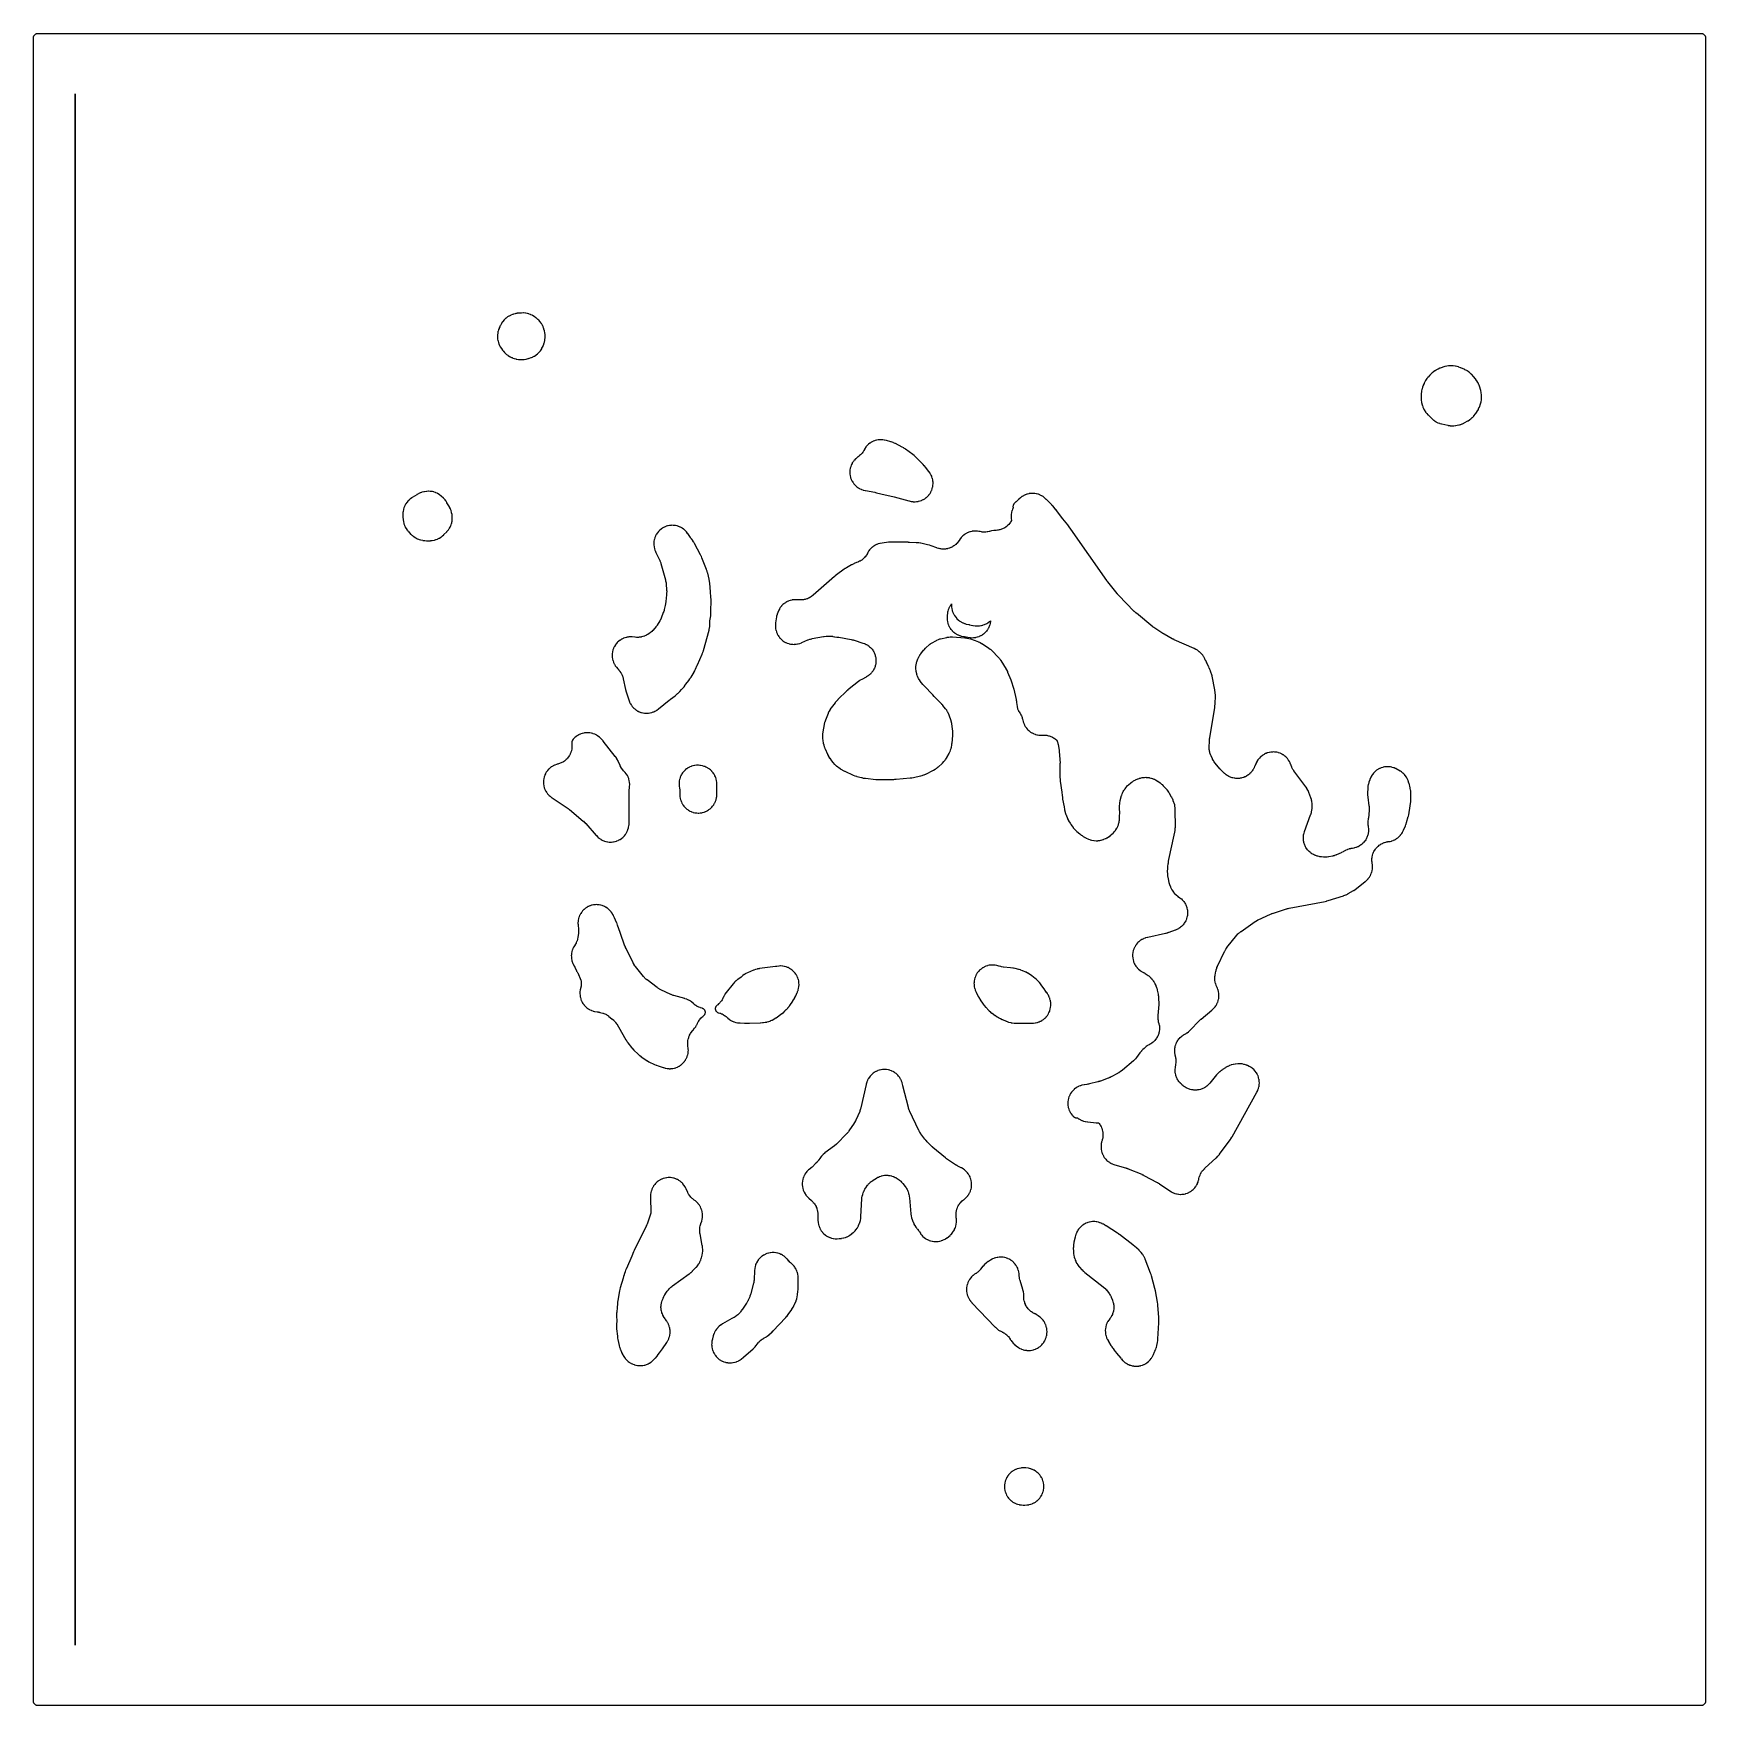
# Model space of a CAD drawing. Header units: millimetres. Extents: x 0 to 300, y 0 to 300.
import ezdxf

# ---------------------------------------------------------------- set-up
doc = ezdxf.new("R2010")
doc.units = ezdxf.units.MM
doc.layers.add('CUT', color=7, linetype='CONTINUOUS')

msp = doc.modelspace()

# ---------------------------------------------------------------- linework, layer by layer
at = {"layer": 'CUT'}
for points in [[(-0.125, 296.625), (-0.125, 299.3054), (-0.1202, 299.4033), (-0.1087, 299.4809), (-0.0896, 299.5569), (-0.0632, 299.6308), (-0.0297, 299.7017), (0.0106, 299.7689), (0.0573, 299.8319), (0.11, 299.89), (0.1681, 299.9427), (0.2311, 299.9894), (0.2983, 300.0297), (0.3692, 300.0632), (0.4431, 300.0896), (0.5191, 300.1087), (0.5967, 300.1202), (0.6946, 300.125), (299.3039, 300.125), (299.4018, 300.1202), (299.4794, 300.1087), (299.5555, 300.0896), (299.6293, 300.0632), (299.7002, 300.0297), (299.7674, 299.9894), (299.8304, 299.9427), (299.8885, 299.89), (299.9412, 299.8319), (299.9879, 299.7689), (300.0282, 299.7017), (300.0617, 299.6308), (300.0882, 299.5569), (300.1072, 299.4809), (300.1187, 299.4033), (300.1235, 299.3054), (300.1235, 0.6946), (300.1187, 0.5967), (300.1072, 0.5191), (300.0882, 0.4431), (300.0617, 0.3692), (300.0282, 0.2983), (299.9879, 0.2311), (299.9412, 0.1681), (299.8885, 0.11), (299.8304, 0.0573), (299.7674, 0.0106), (299.7002, -0.0297), (299.6293, -0.0632), (299.5555, -0.0896), (299.4794, -0.1087), (299.4018, -0.1202), (299.3039, -0.125), (296.6235, -0.125), (3.375, -0.125), (0.6946, -0.125), (0.5967, -0.1202), (0.5191, -0.1087), (0.4431, -0.0896), (0.3692, -0.0632), (0.2983, -0.0297), (0.2311, 0.0106), (0.1681, 0.0573), (0.11, 0.11), (0.0573, 0.1681), (0.0106, 0.2311), (-0.0297, 0.2983), (-0.0632, 0.3692), (-0.0896, 0.4431), (-0.1087, 0.5191), (-0.1202, 0.5967), (-0.125, 0.6946), (-0.125, 3.375)], [(7.3812, 289.2937), (7.3812, 10.7062)], [(83.2774, 245.001), (83.2951, 244.9275), (83.3956, 244.5857), (83.4072, 244.5497), (83.4498, 244.4276), (83.4616, 244.3961), (83.5789, 244.1024), (83.6065, 244.0413), (83.7085, 243.8396), (83.7414, 243.7812), (83.8607, 243.5892), (83.8987, 243.5339), (84.0887, 243.2812), (84.1095, 243.2548), (84.1373, 243.221), (84.1697, 243.1773), (84.1926, 243.1477), (84.2323, 243.0991), (84.2545, 243.0732), (84.4693, 242.8334), (84.5171, 242.7847), (84.5181, 242.7838), (84.5449, 242.7543), (84.5973, 242.702), (84.7822, 242.5346), (84.8395, 242.4877), (85.0398, 242.3391), (85.1014, 242.2979), (85.3606, 242.1422), (85.419, 242.1051), (85.4841, 242.0681), (85.7093, 241.9544), (85.7777, 241.9239), (85.8153, 241.9094), (85.9022, 241.868), (85.9693, 241.84), (86.1997, 241.7563), (86.2692, 241.7348), (86.5065, 241.6735), (86.5778, 241.6587), (86.5835, 241.6578), (86.6152, 241.6492), (86.6933, 241.6321), (86.959, 241.5887), (87.0385, 241.58), (87.4148, 241.5586), (87.4547, 241.5574), (87.515, 241.5571), (87.5428, 241.5577), (87.5754, 241.5573), (87.8235, 241.5664), (87.8969, 241.5727), (87.9216, 241.576), (87.9371, 241.5768), (88.0177, 241.5851), (88.2873, 241.6274), (88.3666, 241.6443), (88.7355, 241.7434), (88.7743, 241.755), (88.8991, 241.7958), (88.9139, 241.801), (88.944, 241.8103), (89.2435, 241.9107), (89.306, 241.9347), (89.5129, 242.025), (89.573, 242.0545), (89.7711, 242.1626), (89.8285, 242.1973), (90.0779, 242.3635), (90.1331, 242.404), (90.3781, 242.6012), (90.4305, 242.6476), (90.5997, 242.8116), (90.6477, 242.8626), (90.8485, 243.0968), (90.8978, 243.161), (91.1342, 243.505), (91.1817, 243.5839), (91.3756, 243.9555), (91.409, 244.0287), (91.5207, 244.3123), (91.5429, 244.3774), (91.608, 244.5997), (91.6243, 244.6665), (91.6868, 244.9846), (91.6927, 245.0185), (91.7021, 245.0811), (91.7072, 245.1226), (91.7441, 245.5145), (91.7473, 245.5979), (91.741, 245.9914), (91.7392, 246.0331), (91.7378, 246.0533), (91.7348, 246.0857), (91.6999, 246.3908), (91.6898, 246.4551), (91.6463, 246.6702), (91.6307, 246.7334), (91.5443, 247.028), (91.5345, 247.059), (91.4996, 247.1613), (91.4885, 247.192), (91.3768, 247.4789), (91.3506, 247.5387), (91.2535, 247.7362), (91.2222, 247.7935), (91.0756, 248.0364), (91.0381, 248.0928), (90.8562, 248.3413), (90.8122, 248.3959), (90.6558, 248.5727), (90.607, 248.623), (90.4349, 248.7847), (90.3817, 248.8303), (90.1211, 249.0334), (90.093, 249.0543), (89.7906, 249.2684), (89.7603, 249.2888), (89.4698, 249.4741), (89.4064, 249.5104), (89.1871, 249.6222), (89.1205, 249.6523), (88.8915, 249.7426), (88.8223, 249.7661), (88.5857, 249.8339), (88.5146, 249.8507), (88.2726, 249.8955), (88.2002, 249.9054), (87.9549, 249.9268), (87.8819, 249.9296), (87.5375, 249.9264), (87.5009, 249.9252), (87.0981, 249.9021), (87.0648, 249.8995), (86.7518, 249.8677), (86.6858, 249.8581), (86.4649, 249.8158), (86.4, 249.8004), (86.0974, 249.7145), (86.0655, 249.7046), (85.9385, 249.6624), (85.9042, 249.6501), (85.5833, 249.5261), (85.5166, 249.4966), (85.2969, 249.3865), (85.2334, 249.3507), (85.0253, 249.22), (84.9654, 249.1783), (84.7708, 249.0282), (84.7152, 248.981), (84.4715, 248.7526), (84.4167, 248.6956), (84.1594, 248.3987), (84.1073, 248.3313), (83.9451, 248.0951), (83.9009, 248.0223), (83.7121, 247.6682), (83.6931, 247.63), (83.688, 247.619), (83.6427, 247.5374), (83.6091, 247.4691), (83.5077, 247.2337), (83.4811, 247.1624), (83.4737, 247.1389), (83.4006, 246.9596), (83.377, 246.8931), (83.308, 246.6655), (83.2907, 246.5971), (83.2431, 246.3641), (83.2322, 246.2944), (83.2029, 246.0258), (83.1985, 245.9529), (83.1948, 245.6551), (83.1977, 245.5796), (83.2198, 245.326), (83.2301, 245.2511)], [(249.0812, 234.3321), (249.085, 234.2917), (249.1314, 233.9113), (249.1455, 233.8312), (249.2323, 233.458), (249.2425, 233.4186), (249.2591, 233.3614), (249.2685, 233.3314), (249.3626, 233.0504), (249.385, 232.9917), (249.4686, 232.7971), (249.4958, 232.7405), (249.6267, 232.4942), (249.6597, 232.4381), (249.8235, 232.1849), (249.8626, 232.13), (250.0024, 231.9511), (250.0462, 231.8998), (250.2632, 231.6677), (250.2867, 231.6436), (250.9863, 230.9588), (251.0122, 230.9347), (251.2612, 230.7126), (251.3161, 230.668), (251.5081, 230.5266), (251.5669, 230.4874), (251.7712, 230.3644), (251.8334, 230.3308), (252.0482, 230.2274), (252.1133, 230.1997), (252.3368, 230.1167), (252.4042, 230.0952), (252.7264, 230.0086), (252.7607, 230.0002), (253.8509, 229.7611), (253.8859, 229.7543), (254.2176, 229.6977), (254.2884, 229.689), (254.5281, 229.671), (254.5994, 229.669), (254.8398, 229.6735), (254.911, 229.6782), (255.2453, 229.7161), (255.2806, 229.721), (255.5132, 229.7584), (255.5455, 229.7644), (255.8489, 229.8268), (255.9126, 229.8428), (256.1248, 229.906), (256.1868, 229.9275), (256.3927, 230.0087), (256.4527, 230.0354), (256.7299, 230.1736), (256.759, 230.1889), (257.4372, 230.5643), (257.4673, 230.5819), (257.747, 230.7539), (257.8046, 230.7931), (257.9924, 230.9338), (258.0461, 230.9781), (258.2202, 231.1354), (258.2697, 231.1844), (258.4922, 231.4259), (258.5152, 231.452), (258.815, 231.809), (258.8369, 231.8363), (259.0373, 232.0986), (259.0772, 232.1561), (259.2025, 232.3559), (259.2369, 232.4168), (259.3434, 232.6273), (259.3721, 232.6911), (259.4933, 232.998), (259.5054, 233.0309), (259.7012, 233.6025), (259.7118, 233.6358), (259.804, 233.9519), (259.8205, 234.0198), (259.8654, 234.2507), (259.8756, 234.3198), (259.8992, 234.5539), (259.903, 234.6236), (259.9057, 234.9528), (259.9052, 234.9877), (259.8976, 235.1906), (259.895, 235.2307), (259.8607, 235.6085), (259.8492, 235.6882), (259.7963, 235.9539), (259.7764, 236.0319), (259.6634, 236.394), (259.6504, 236.4321), (259.4445, 236.987), (259.4295, 237.0243), (259.2791, 237.3719), (259.2434, 237.4439), (259.0599, 237.7687), (259.0182, 237.8345), (258.8158, 238.12), (258.7692, 238.1794), (258.5355, 238.4479), (258.51, 238.4758), (258.07, 238.9335), (258.0445, 238.9588), (257.7983, 239.1918), (257.7438, 239.2387), (257.5529, 239.3878), (257.4942, 239.4293), (257.2901, 239.5597), (257.2278, 239.5955), (256.9262, 239.7502), (256.8938, 239.7658), (256.1824, 240.0892), (256.1495, 240.1032), (255.8367, 240.228), (255.7691, 240.2513), (255.5382, 240.3191), (255.4688, 240.3359), (255.2326, 240.3818), (255.1619, 240.392), (254.8267, 240.4248), (254.7911, 240.4275), (254.6403, 240.4351), (254.6087, 240.436), (254.3105, 240.4387), (254.2473, 240.4366), (254.0349, 240.4208), (253.9721, 240.4135), (253.6776, 240.3667), (253.6465, 240.3611), (253.3477, 240.3008), (253.3063, 240.2912), (252.9196, 240.1904), (252.8389, 240.1645), (252.4658, 240.0213), (252.4267, 240.005), (252.0843, 239.8511), (252.0554, 239.8374), (251.7859, 239.7024), (251.73, 239.6714), (251.5463, 239.5591), (251.4932, 239.5235), (251.2501, 239.3453), (251.2248, 239.3259), (251.0137, 239.1571), (250.9783, 239.1269), (250.6534, 238.8326), (250.5883, 238.7661), (250.3018, 238.4343), (250.2725, 238.3982), (250.1148, 238.1912), (250.088, 238.1538), (249.8468, 237.7941), (249.8004, 237.7148), (249.6044, 237.3287), (249.5848, 237.2871), (249.4386, 236.9498), (249.4251, 236.9166), (249.3052, 236.6), (249.283, 236.5317), (249.2191, 236.2984), (249.2034, 236.2283), (249.1452, 235.8949), (249.1398, 235.8594), (249.087, 235.4415), (249.0833, 235.4049), (249.0565, 235.0594), (249.0544, 234.9859), (249.0612, 234.6395), (249.0628, 234.6028)], [(148.4576, 224.5301), (148.3829, 224.4539), (148.233, 224.3149), (148.1514, 224.2461), (147.968, 224.1054), (147.9249, 224.0739), (147.7902, 223.9803), (147.7301, 223.9339), (147.5357, 223.7677), (147.4805, 223.7155), (147.3037, 223.5307), (147.254, 223.4733), (147.0965, 223.2718), (147.0528, 223.2098), (146.9161, 222.9935), (146.8788, 222.9274), (146.7644, 222.6986), (146.7339, 222.6291), (146.6429, 222.3901), (146.6195, 222.3179), (146.5528, 222.0709), (146.5367, 221.9967), (146.495, 221.7444), (146.4864, 221.6689), (146.4701, 221.4137), (146.4691, 221.3378), (146.4783, 221.0822), (146.4848, 221.0065), (146.5195, 220.7531), (146.5336, 220.6785), (146.5934, 220.4298), (146.6148, 220.357), (146.6992, 220.1155), (146.7277, 220.0452), (146.8358, 219.8133), (146.8712, 219.7462), (147.0018, 219.5263), (147.0438, 219.463), (147.1957, 219.2572), (147.2438, 219.1985), (147.4155, 219.0089), (147.4692, 218.9552), (147.6589, 218.7837), (147.7177, 218.7357), (147.9236, 218.5839), (147.9869, 218.542), (148.2069, 218.4116), (148.2741, 218.3762), (148.506, 218.2683), (148.5764, 218.2398), (148.8179, 218.1557), (148.8908, 218.1343), (149.2389, 218.0509), (149.276, 218.0429), (150.9644, 217.7265), (151.0688, 217.7029), (151.2708, 217.6573), (152.0489, 217.4817), (154.4499, 216.9398), (157.087, 216.1887), (157.1225, 216.1795), (157.4592, 216.101), (157.5313, 216.0878), (157.7761, 216.0551), (157.8492, 216.0489), (158.0961, 216.04), (158.1694, 216.0409), (158.4159, 216.0557), (158.4888, 216.0637), (158.7328, 216.1023), (158.8046, 216.1172), (159.0437, 216.1791), (159.1138, 216.2009), (159.3458, 216.2856), (159.4134, 216.314), (159.6362, 216.4207), (159.7008, 216.4555), (159.9122, 216.5831), (159.9731, 216.624), (160.1713, 216.7714), (160.228, 216.8179), (160.4111, 216.9838), (160.463, 217.0356), (160.6292, 217.2183), (160.6759, 217.2748), (160.8238, 217.4727), (160.8648, 217.5335), (160.9929, 217.7447), (161.0279, 217.8091), (161.135, 218.0317), (161.1636, 218.0992), (161.2488, 218.3311), (161.2708, 218.401), (161.3333, 218.64), (161.3484, 218.7118), (161.3875, 218.9557), (161.3956, 219.0285), (161.4111, 219.2751), (161.4122, 219.3484), (161.4038, 219.5953), (161.3978, 219.6683), (161.3657, 219.9133), (161.3526, 219.9854), (161.2971, 220.2261), (161.2771, 220.2967), (161.1986, 220.5309), (161.172, 220.5992), (161.0713, 220.8248), (161.0382, 220.8902), (160.9162, 221.105), (160.877, 221.1669), (160.6781, 221.4497), (160.6563, 221.4792), (160.059, 222.2468), (160.044, 222.2654), (159.8716, 222.4732), (159.84, 222.509), (159.6549, 222.7055), (159.6382, 222.7226), (158.3149, 224.0419), (158.295, 224.061), (158.0659, 224.2733), (158.0241, 224.3094), (157.7802, 224.5045), (157.7583, 224.5214), (156.455, 225.4885), (156.4297, 225.5065), (156.1873, 225.6714), (156.1345, 225.7043), (155.8794, 225.8488), (155.8521, 225.8636), (154.6588, 226.4769), (154.6249, 226.4933), (154.3012, 226.6398), (154.2311, 226.6674), (153.8946, 226.7812), (153.8586, 226.7924), (153.0642, 227.0177), (153.0289, 227.0268), (152.6934, 227.1047), (152.6216, 227.1178), (152.3777, 227.1502), (152.3049, 227.1564), (152.0274, 227.1664), (151.9524, 227.1654), (151.6536, 227.1466), (151.5771, 227.1379), (151.3214, 227.0956), (151.2463, 227.0792), (150.9962, 227.0112), (150.923, 226.9873), (150.6811, 226.8944), (150.6107, 226.8632), (150.3794, 226.7464), (150.3126, 226.7082), (150.0943, 226.5685), (150.0316, 226.5238), (149.8286, 226.3628), (149.7708, 226.312), (149.585, 226.1313), (149.5327, 226.0749), (149.3661, 225.8763), (149.3198, 225.8149), (149.1742, 225.6005), (149.1342, 225.5347), (148.9874, 225.2629), (148.961, 225.2165), (148.8417, 225.0185), (148.7825, 224.9298), (148.6611, 224.7653), (148.5938, 224.6825)], [(66.4372, 215.0374), (66.4107, 214.9652), (66.3338, 214.7177), (66.3148, 214.6432), (66.2428, 214.2877), (66.2361, 214.2498), (66.2196, 214.1402), (66.2145, 214.098), (66.1771, 213.6991), (66.174, 213.6142), (66.1793, 213.3281), (66.1856, 213.2434), (66.2377, 212.8462), (66.2444, 212.8043), (66.3, 212.5095), (66.3076, 212.4742), (66.3865, 212.143), (66.4065, 212.0736), (66.4851, 211.8434), (66.5117, 211.7762), (66.6118, 211.5545), (66.6446, 211.4902), (66.7653, 211.2789), (66.8041, 211.218), (67.0002, 210.9398), (67.0218, 210.9107), (67.1882, 210.6971), (67.2088, 210.6717), (67.4082, 210.4372), (67.4526, 210.3893), (67.6089, 210.2346), (67.6573, 210.1907), (67.8938, 209.9937), (67.9193, 209.9734), (68.1183, 209.8217), (68.1493, 209.7993), (68.446, 209.5958), (68.5111, 209.5558), (68.7366, 209.4324), (68.8053, 209.3992), (69.0421, 209.2991), (69.1138, 209.2729), (69.3594, 209.197), (69.4333, 209.1781), (69.786, 209.1069), (69.8236, 209.1003), (70.1053, 209.058), (70.1408, 209.0535), (70.4759, 209.0192), (70.5472, 209.0153), (70.7879, 209.0134), (70.8593, 209.0162), (71.1948, 209.0451), (71.2304, 209.049), (71.4649, 209.0804), (71.5003, 209.086), (71.8334, 209.1467), (71.9033, 209.1629), (72.1361, 209.2286), (72.2042, 209.2513), (72.4298, 209.3386), (72.4955, 209.3677), (72.7141, 209.477), (72.7759, 209.5116), (73.0017, 209.6523), (73.0622, 209.6941), (73.2528, 209.8402), (73.3081, 209.8868), (73.5576, 210.1188), (73.5835, 210.1441), (74.0747, 210.6462), (74.1006, 210.6741), (74.3381, 210.9426), (74.3856, 211.002), (74.5352, 211.2098), (74.5765, 211.2736), (74.7047, 211.4953), (74.7394, 211.563), (74.8448, 211.7964), (74.8725, 211.8672), (74.954, 212.1099), (74.9746, 212.1831), (75.0315, 212.4328), (75.0446, 212.5077), (75.0762, 212.7619), (75.0818, 212.8377), (75.0879, 213.0937), (75.0859, 213.1697), (75.0585, 213.5271), (75.0547, 213.5649), (75.0392, 213.6867), (75.0336, 213.7236), (74.9722, 214.0697), (74.9556, 214.1424), (74.8877, 214.3843), (74.8641, 214.455), (74.7728, 214.689), (74.7424, 214.757), (74.5832, 215.0704), (74.5655, 215.1033), (74.134, 215.8585), (74.1178, 215.8856), (73.9592, 216.1382), (73.9234, 216.1903), (73.7955, 216.3607), (73.7554, 216.4097), (73.5573, 216.6324), (73.5358, 216.6556), (73.4884, 216.7046), (73.4584, 216.734), (73.1677, 217.003), (73.103, 217.0566), (72.7844, 217.2919), (72.7499, 217.3159), (72.7425, 217.3208), (72.7111, 217.3403), (72.4103, 217.5175), (72.3447, 217.5519), (72.1185, 217.6569), (72.0499, 217.6848), (71.8146, 217.7673), (71.7436, 217.7884), (71.5013, 217.8476), (71.4286, 217.8617), (71.1818, 217.897), (71.108, 217.904), (70.8589, 217.9151), (70.7849, 217.9149), (70.5358, 217.9018), (70.4621, 217.8943), (70.117, 217.8421), (70.0806, 217.8357), (69.9973, 217.8189), (69.963, 217.8112), (69.6421, 217.731), (69.5749, 217.7108), (69.3518, 217.6326), (69.2868, 217.6063), (69.0719, 217.5079), (69.0095, 217.4758), (68.7228, 217.3108), (68.6928, 217.2926), (67.8715, 216.7684), (67.8441, 216.75), (67.5896, 216.5716), (67.5373, 216.5314), (67.3671, 216.3886), (67.3185, 216.3441), (67.1614, 216.187), (67.1168, 216.1384), (66.957, 215.9484), (66.9137, 215.8916), (66.7379, 215.6374), (66.6974, 215.5719), (66.5724, 215.345), (66.5387, 215.2758)], [(133.1321, 193.28), (133.1432, 193.2079), (133.1923, 192.9669), (133.2103, 192.8961), (133.2823, 192.6609), (133.307, 192.5922), (133.4012, 192.365), (133.4324, 192.299), (133.548, 192.0819), (133.5854, 192.0192), (133.7213, 191.8142), (133.7645, 191.7553), (133.9194, 191.5643), (133.9681, 191.5099), (134.1406, 191.3346), (134.1943, 191.2851), (134.3829, 191.1272), (134.441, 191.0831), (134.6439, 190.944), (134.706, 190.9056), (134.9213, 190.7867), (134.9868, 190.7545), (135.2125, 190.6567), (135.2808, 190.6309), (135.5149, 190.5553), (135.5853, 190.5362), (135.8255, 190.4833), (135.8975, 190.4711), (136.1417, 190.4415), (136.2145, 190.4362), (136.4604, 190.4302), (136.5334, 190.432), (136.7787, 190.4496), (136.8512, 190.4583), (137.0937, 190.4994), (137.165, 190.515), (137.4025, 190.5792), (137.472, 190.6016), (137.7941, 190.7229), (137.828, 190.7366), (138.9403, 191.2175), (139.0009, 191.2417), (139.2664, 191.3388), (139.3914, 191.3766), (139.6663, 191.4428), (139.7302, 191.4562), (141.7341, 191.8187), (141.7504, 191.8215), (141.7917, 191.8283), (141.884, 191.8398), (142.2445, 191.8697), (142.3301, 191.8736), (142.34, 191.8736), (142.3498, 191.8737), (143.2621, 191.8726), (143.2786, 191.8725), (143.3202, 191.8718), (143.3475, 191.8703), (143.392, 191.8558), (143.4638, 191.8362), (143.7086, 191.782), (143.782, 191.7695), (144.1304, 191.7276), (144.1674, 191.7241), (144.5225, 191.6989), (146.7008, 191.3018), (146.7359, 191.2948), (146.9049, 191.2585), (146.9398, 191.2504), (147.0061, 191.2339), (147.0407, 191.2248), (147.2072, 191.1779), (147.2414, 191.1677), (148.8186, 190.6696), (148.8712, 190.6515), (149.0972, 190.5678), (149.1995, 190.5241), (149.3912, 190.431), (149.4888, 190.3775), (149.6705, 190.2661), (149.7624, 190.2034), (149.9324, 190.0748), (150.0177, 190.0034), (150.1744, 189.8589), (150.2524, 189.7795), (150.3942, 189.6204), (150.464, 189.5338), (150.5897, 189.3616), (150.6507, 189.2686), (150.759, 189.085), (150.8107, 188.9865), (150.9005, 188.7932), (150.9424, 188.6901), (151.013, 188.489), (151.0446, 188.3823), (151.0952, 188.1752), (151.1163, 188.066), (151.1464, 187.855), (151.1568, 187.7442), (151.1662, 187.5313), (151.1657, 187.42), (151.1544, 187.2072), (151.143, 187.0965), (151.111, 186.8858), (151.0889, 186.7767), (151.0365, 186.5701), (151.0039, 186.4638), (150.9315, 186.2633), (150.8887, 186.1606), (150.7972, 185.9681), (150.7445, 185.8701), (150.6347, 185.6874), (150.5727, 185.595), (150.4456, 185.4239), (150.3749, 185.338), (150.2317, 185.1801), (150.153, 185.1014), (149.9951, 184.9583), (149.9091, 184.8877), (149.738, 184.7606), (149.6455, 184.6987), (149.4389, 184.5746), (149.3905, 184.5471), (148.6352, 184.1421), (148.6066, 184.126), (148.3403, 183.968), (148.2854, 183.9321), (148.0337, 183.7517), (148.0074, 183.732), (146.3267, 182.4139), (146.3108, 182.4011), (146.1333, 182.254), (146.1026, 182.2272), (145.9332, 182.0708), (145.9184, 182.0567), (144.3187, 180.4981), (144.2994, 180.4786), (144.0857, 180.2548), (144.0493, 180.2139), (143.8522, 179.9753), (143.8352, 179.9538), (143.1041, 179.0007), (143.0831, 178.9719), (142.8914, 178.696), (142.8535, 178.6357), (142.7356, 178.4266), (142.7035, 178.363), (142.5666, 178.0563), (142.5529, 178.0234), (142.0883, 176.836), (142.0758, 176.8018), (141.9662, 176.4764), (141.9463, 176.4064), (141.8683, 176.0721), (141.8609, 176.0364), (141.6239, 174.7433), (141.6173, 174.7005), (141.5667, 174.2951), (141.5609, 174.2086), (141.5567, 173.8002), (141.5575, 173.7569), (141.566, 173.5768), (141.5689, 173.5374), (141.6057, 173.1662), (141.6176, 173.088), (141.6929, 172.7228), (141.7019, 172.6843), (141.7867, 172.3592), (141.795, 172.3296), (141.8795, 172.0523), (141.8998, 171.9942), (142.0064, 171.7246), (142.0183, 171.6963), (142.4629, 170.6926), (142.4782, 170.6601), (142.63, 170.357), (142.6652, 170.2943), (142.845, 170.007), (142.8647, 169.977), (143.1689, 169.5382), (143.193, 169.5054), (143.4283, 169.2022), (143.4815, 169.1407), (143.6718, 168.9433), (143.7313, 168.8878), (144.0256, 168.6416), (144.0575, 168.6164), (144.7232, 168.1176), (144.7576, 168.0932), (145.0886, 167.8728), (145.1613, 167.83), (145.5147, 167.6476), (145.5527, 167.6293), (147.047, 166.9603), (147.0754, 166.9483), (147.3457, 166.8403), (147.4039, 166.8197), (147.682, 166.7339), (147.7116, 166.7254), (148.5665, 166.4994), (148.5961, 166.4922), (148.8766, 166.43), (148.9365, 166.4192), (149.2211, 166.3796), (149.2514, 166.376), (151.1545, 166.1887), (151.1747, 166.187), (151.4032, 166.1706), (151.4437, 166.1688), (151.6728, 166.1646), (151.6931, 166.1645), (154.3562, 166.1873), (154.3718, 166.1876), (154.5482, 166.1927), (154.5794, 166.1943), (154.7555, 166.2067), (154.771, 166.2079), (157.2912, 166.4372), (157.315, 166.4397), (157.5828, 166.4726), (157.63, 166.4799), (157.8951, 166.5295), (157.9185, 166.5342), (159.1699, 166.8093), (159.2003, 166.8166), (159.4861, 166.8919), (159.546, 166.9104), (159.7451, 166.9808), (159.8033, 167.0041), (160.0728, 167.1253), (160.1011, 167.1388), (161.4691, 167.823), (161.4996, 167.8391), (161.7841, 167.998), (161.8429, 168.0344), (162.035, 168.1659), (162.0902, 168.2075), (162.3413, 168.4152), (162.3674, 168.4378), (163.0531, 169.0597), (163.0836, 169.0891), (163.3641, 169.3735), (163.4201, 169.437), (163.5965, 169.6612), (163.6451, 169.7305), (163.8556, 170.0699), (163.877, 170.1065), (164.2828, 170.8502), (164.2974, 170.8784), (164.4297, 171.1469), (164.4553, 171.205), (164.5335, 171.4042), (164.5543, 171.4642), (164.64, 171.751), (164.6485, 171.7816), (164.6979, 171.9761), (164.7049, 172.0059), (164.7648, 172.289), (164.775, 172.3494), (164.8119, 172.6364), (164.8152, 172.6669), (164.9358, 174.0437), (164.938, 174.0782), (164.9516, 174.4036), (164.9514, 174.4727), (164.9354, 174.798), (164.933, 174.8325), (164.8514, 175.6931), (164.8459, 175.7373), (164.782, 176.1516), (164.7633, 176.2386), (164.6514, 176.6426), (164.6383, 176.6851), (164.2961, 177.6885), (164.2846, 177.7198), (164.1702, 178.0127), (164.1432, 178.0737), (164.0433, 178.2751), (164.0111, 178.3335), (163.894, 178.5253), (163.8568, 178.5806), (163.67, 178.8336), (163.6496, 178.86), (163.1539, 179.4732), (163.1417, 179.488), (163.001, 179.6532), (162.9754, 179.6818), (162.8266, 179.8398), (162.8133, 179.8536), (161.8123, 180.8638), (161.6384, 181.0461), (161.3561, 181.3418), (159.8183, 182.9534), (159.5729, 183.2106), (159.1109, 183.8092), (159.0797, 183.8516), (158.9488, 184.0385), (158.8925, 184.1274), (158.7924, 184.3026), (158.7445, 184.3964), (158.6611, 184.5801), (158.6221, 184.6779), (158.556, 184.8685), (158.5261, 184.9695), (158.4716, 185.191), (158.4602, 185.2424), (158.4293, 185.3984), (158.4255, 185.4186), (158.4084, 185.5141), (158.4024, 185.5507), (158.4023, 185.5507), (158.3952, 185.5896), (158.3895, 185.617), (158.3793, 185.6713), (158.3761, 185.6915), (158.369, 185.7429), (158.3433, 185.9658), (158.3362, 186.0691), (158.3315, 186.2675), (158.3337, 186.371), (158.347, 186.569), (158.3587, 186.6719), (158.3899, 186.8679), (158.4108, 186.9693), (158.4597, 187.1616), (158.4898, 187.2607), (158.5646, 187.4723), (158.583, 187.5207), (158.6222, 187.6174), (158.6324, 187.6439), (158.636, 187.654), (158.6403, 187.6657), (158.6417, 187.6693), (158.6475, 187.6844), (158.6744, 187.7533), (158.6834, 187.7755), (158.6995, 187.8143), (158.7034, 187.8235), (158.7625, 187.9623), (158.7822, 188.0061), (158.8716, 188.1936), (158.9165, 188.2784), (159.0092, 188.4371), (159.0611, 188.5178), (159.1807, 188.6878), (159.2091, 188.7264), (159.6915, 189.3543), (159.7018, 189.3675), (159.728, 189.4006), (159.7894, 189.4719), (160.0392, 189.7387), (160.1008, 189.7996), (160.1081, 189.8064), (160.1155, 189.8131), (160.7479, 190.3833), (160.763, 190.3966), (160.8191, 190.4454), (160.8706, 190.4876), (160.986, 190.5768), (161.104, 190.6342), (161.1365, 190.651), (162.0447, 191.1486), (162.1042, 191.1789), (162.3655, 191.3028), (162.4893, 191.3528), (162.6532, 191.4081), (162.6884, 191.4178), (162.7427, 191.4314), (163.8646, 191.6819), (163.9185, 191.6926), (164.1528, 191.7332), (164.2617, 191.7467), (164.4714, 191.7625), (164.5812, 191.7655), (164.8189, 191.7605), (164.8738, 191.758), (167.128, 191.6016), (167.179, 191.5969), (167.3992, 191.5716), (167.5002, 191.5554), (167.5339, 191.5485), (168.1057, 191.3916), (169.4251, 190.9268), (169.4868, 190.9031), (169.7508, 190.7925), (169.8694, 190.7345), (170.1188, 190.5941), (170.1754, 190.5601), (171.3921, 189.7792), (171.4467, 189.7419), (171.6781, 189.5736), (171.7803, 189.4899), (171.9907, 189.296), (172.038, 189.2498), (173.1186, 188.1315), (173.1324, 188.117), (173.1828, 188.063), (173.2265, 188.0134), (173.3507, 187.8637), (173.4074, 187.7893), (173.52, 187.6284), (173.5513, 187.5812), (173.5702, 187.5512), (173.5764, 187.5411), (174.5384, 185.9737), (174.5464, 185.9603), (174.5666, 185.9264), (174.6086, 185.8493), (174.76, 185.5434), (174.7933, 185.4697), (174.7968, 185.4611), (174.8003, 185.4525), (175.3661, 184.0381), (175.8883, 182.3901), (175.8957, 182.3687), (176.32, 180.517), (176.3277, 180.4807), (176.3621, 180.3042), (176.3686, 180.2676), (176.3798, 180.1981), (176.3851, 180.1614), (176.4079, 179.9838), (176.412, 179.9469), (176.4387, 179.6662), (176.4435, 179.6269), (176.4983, 179.2572), (176.514, 179.1795), (176.5804, 178.9209), (176.6041, 178.8453), (176.6971, 178.5951), (176.7286, 178.5223), (176.7773, 178.424), (176.8129, 178.3602), (176.8544, 178.3001), (176.9682, 178.1511), (177.0308, 178.0605), (177.1421, 177.8813), (177.1956, 177.7852), (177.2891, 177.5961), (177.333, 177.4952), (177.4079, 177.298), (177.4419, 177.1933), (177.4994, 176.9823), (177.5171, 176.902), (177.5201, 176.8891), (177.5283, 176.8549), (177.5295, 176.8497), (177.5448, 176.7875), (177.589, 176.5881), (177.6089, 176.5153), (177.6881, 176.274), (177.7151, 176.2036), (177.8178, 175.9712), (177.8517, 175.9039), (177.977, 175.6829), (178.0174, 175.6192), (178.1639, 175.4117), (178.2104, 175.3523), (178.3768, 175.1603), (178.4289, 175.1059), (178.6135, 174.9313), (178.6708, 174.8823), (178.8718, 174.7269), (178.9337, 174.6838), (179.1491, 174.5491), (179.2149, 174.5124), (179.4426, 174.3997), (179.5117, 174.3696), (179.7495, 174.2801), (179.8213, 174.257), (180.0667, 174.1915), (180.1404, 174.1756), (180.3911, 174.1347), (180.4661, 174.1263), (180.8586, 174.1017), (180.9151, 174.1003), (180.9715, 174.103), (181.176, 174.1207), (181.2869, 174.1249), (181.5037, 174.1224), (181.6152, 174.1157), (181.8261, 174.0926), (181.9357, 174.0751), (182.1437, 174.0315), (182.2511, 174.0035), (182.4539, 173.9398), (182.558, 173.9015), (182.7537, 173.8184), (182.8536, 173.7702), (183.0402, 173.6685), (183.135, 173.6107), (183.3109, 173.4914), (183.3995, 173.4247), (183.563, 173.2888), (183.6397, 173.2184), (183.6534, 173.186), (183.6609, 173.1679), (183.6879, 173.101), (183.7104, 173.0404), (183.7714, 172.8605), (183.7973, 172.7728), (183.8441, 172.5868), (183.8564, 172.5328), (183.8632, 172.4989), (183.8654, 172.4875), (184.0113, 171.7206), (184.0173, 171.6863), (184.0438, 171.5196), (184.0487, 171.4851), (184.0572, 171.419), (184.061, 171.3843), (184.0772, 171.2164), (184.0801, 171.1816), (184.2169, 169.0978), (184.2098, 169.0827), (184.1846, 169.0102), (184.1669, 168.9355), (184.1568, 168.8593), (184.1544, 168.7826), (184.1982, 166.5327), (184.1991, 166.5076), (184.2139, 166.2247), (184.2182, 166.1748), (184.2516, 165.8935), (184.255, 165.8687), (184.5602, 163.8676), (184.5974, 163.302), (184.5994, 163.2776), (184.6264, 163.002), (184.6328, 162.9534), (184.6775, 162.6802), (184.6818, 162.6561), (184.9619, 161.234), (185.0354, 160.7522), (185.0431, 160.71), (185.1266, 160.3142), (185.149, 160.2314), (185.2765, 159.8476), (185.2912, 159.8073), (185.5542, 159.1437), (185.5678, 159.1115), (185.7028, 158.8117), (185.7343, 158.7495), (185.8501, 158.545), (185.8872, 158.4859), (186.0212, 158.2929), (186.0635, 158.2375), (186.1363, 158.1508), (186.1736, 158.079), (186.207, 158.021), (186.3282, 157.8307), (186.3667, 157.7759), (186.559, 157.5256), (186.58, 157.4995), (186.6762, 157.3851), (186.6998, 157.3583), (186.9285, 157.111), (186.9794, 157.0609), (187.2303, 156.8362), (187.2574, 156.813), (187.7479, 156.4135), (187.7625, 156.3993), (187.8208, 156.3477), (188.026, 156.1843), (188.0893, 156.139), (188.157, 156.0956), (188.3073, 155.9861), (188.3758, 155.9416), (188.6143, 155.8044), (188.6872, 155.7675), (188.7431, 155.7429), (188.863, 155.6745), (188.8971, 155.6561), (189.2231, 155.4914), (189.2939, 155.46), (189.5376, 155.3667), (189.6112, 155.3427), (189.8631, 155.2747), (189.9389, 155.2583), (190.2906, 155.2009), (190.3628, 155.1926), (190.6728, 155.1721), (190.7408, 155.1706), (190.9698, 155.176), (191.0377, 155.1806), (191.2653, 155.2064), (191.3325, 155.2171), (191.5569, 155.2631), (191.6229, 155.2798), (191.9299, 155.372), (191.9623, 155.3825), (192.0342, 155.4077), (192.0667, 155.4199), (192.3696, 155.5416), (192.4326, 155.5704), (192.6402, 155.6767), (192.7003, 155.711), (192.8974, 155.8358), (192.9542, 155.8755), (193.2129, 156.0745), (193.2399, 156.0962), (193.5162, 156.3295), (193.5397, 156.3502), (193.7575, 156.5499), (193.8018, 156.5941), (193.9452, 156.7492), (193.9858, 156.797), (194.1677, 157.0297), (194.1865, 157.0548), (194.1938, 157.065), (194.2156, 157.0971), (194.4133, 157.4046), (194.4518, 157.4719), (194.5699, 157.7049), (194.6014, 157.7758), (194.6949, 158.0189), (194.719, 158.0929), (194.794, 158.3695), (194.8109, 158.4483), (194.853, 158.7113), (194.8614, 158.7906), (194.8815, 159.1661), (194.8826, 159.206), (194.8827, 159.3611), (194.9099, 159.5927), (194.9149, 159.669), (194.9206, 160.0299), (194.9202, 160.0681), (194.8844, 161.1017), (194.8847, 161.3155), (194.8848, 161.3308), (194.8853, 161.3694), (194.8898, 161.4553), (194.9198, 161.7881), (194.9296, 161.8666), (194.9311, 161.8757), (194.9326, 161.8847), (195.014, 162.3672), (195.2701, 163.2795), (195.2871, 163.3344), (195.3663, 163.5703), (195.4083, 163.6773), (195.499, 163.8778), (195.5516, 163.9799), (195.662, 164.1703), (195.7246, 164.2666), (195.8705, 164.4682), (195.9054, 164.5139), (196.3487, 165.0654), (196.4617, 165.1677), (196.5006, 165.2014), (196.9504, 165.5729), (196.9916, 165.6054), (197.1731, 165.7418), (197.2597, 165.8008), (197.4307, 165.9062), (197.5224, 165.957), (197.7258, 166.0579), (197.7733, 166.0802), (198.1682, 166.2538), (198.2121, 166.2721), (198.404, 166.3471), (198.494, 166.378), (198.6686, 166.43), (198.7608, 166.4532), (198.9625, 166.4953), (199.0093, 166.5041), (199.0118, 166.5045), (199.0634, 166.5118), (199.2873, 166.5385), (199.3911, 166.546), (199.5905, 166.5514), (199.6946, 166.5494), (199.8937, 166.5366), (199.9971, 166.5252), (200.1942, 166.4942), (200.2962, 166.4734), (200.5148, 166.4182), (200.565, 166.4044), (200.7404, 166.3515), (200.7991, 166.332), (201.0508, 166.241), (201.1645, 166.1928), (201.3771, 166.0887), (201.4849, 166.0284), (201.7111, 165.8853), (201.7625, 165.8509), (202.179, 165.5547), (202.2319, 165.5147), (202.456, 165.3348), (202.5544, 165.2459), (202.7561, 165.0412), (202.8013, 164.9926), (203.3693, 164.3448), (203.3808, 164.3314), (203.4096, 164.2975), (203.4704, 164.2193), (203.6931, 163.9055), (203.7429, 163.8291), (203.7483, 163.8201), (203.7536, 163.8111), (204.1946, 163.0553), (204.2041, 163.0386), (204.2388, 162.9768), (204.2683, 162.9206), (204.3504, 162.753), (204.3867, 162.6709), (204.456, 162.4957), (204.4748, 162.4447), (204.4858, 162.4125), (204.4895, 162.4017), (204.7383, 161.6487), (204.7586, 161.5561), (204.7954, 161.3332), (204.8086, 161.216), (204.824, 160.9611), (204.8261, 160.9021), (204.8556, 157.468), (204.8544, 157.404), (204.8412, 157.1271), (204.8342, 157.0599), (204.8306, 157.03), (204.8262, 156.9978), (204.817, 156.9364), (204.8117, 156.9043), (204.784, 156.7498), (204.7778, 156.7179), (204.6608, 156.1575), (203.7076, 151.8147), (203.7015, 151.7843), (203.6505, 151.4963), (203.6422, 151.4348), (203.6157, 151.1529), (203.5803, 150.983), (203.5739, 150.9486), (203.5215, 150.6237), (203.5136, 150.5544), (203.4912, 150.2261), (203.4896, 150.1912), (203.4769, 149.6175), (203.4769, 149.5839), (203.4839, 149.2678), (203.4883, 149.2009), (203.5231, 148.8866), (203.5275, 148.8534), (203.6058, 148.3502), (203.6104, 148.3238), (203.6676, 148.0257), (203.6796, 147.9733), (203.7578, 147.6801), (203.7651, 147.6543), (203.8664, 147.3218), (203.8801, 147.281), (204.0201, 146.9004), (204.0543, 146.8215), (204.2364, 146.4591), (204.2568, 146.4213), (204.2714, 146.3959), (204.2931, 146.3605), (204.5067, 146.0323), (204.5557, 145.9652), (204.733, 145.7488), (204.789, 145.6875), (204.9888, 145.4918), (205.0513, 145.437), (205.3592, 145.1951), (205.3926, 145.1704), (205.6716, 144.9749), (205.717, 144.9414), (205.91, 144.7914), (205.9956, 144.7178), (206.1523, 144.5689), (206.2302, 144.4873), (206.3715, 144.3236), (206.4409, 144.2346), (206.5653, 144.0578), (206.6256, 143.9624), (206.7319, 143.7741), (206.7824, 143.6733), (206.8696, 143.4754), (206.9099, 143.37), (206.9771, 143.1645), (207.0068, 143.0556), (207.0533, 142.8445), (207.0721, 142.7332), (207.0975, 142.5185), (207.1052, 142.4059), (207.1093, 142.1898), (207.1058, 142.077), (207.0885, 141.8615), (207.0739, 141.7496), (207.0353, 141.5368), (207.0097, 141.4269), (206.9503, 141.219), (206.914, 141.1122), (206.8343, 140.9112), (206.7876, 140.8085), (206.6884, 140.6164), (206.6318, 140.5188), (206.5141, 140.3374), (206.4481, 140.2459), (206.313, 140.077), (206.2383, 139.9925), (206.0872, 139.8378), (206.0045, 139.7611), (205.8389, 139.6221), (205.7489, 139.5539), (205.5704, 139.432), (205.4741, 139.3731), (205.2844, 139.2694), (205.1828, 139.2203), (204.9578, 139.1248), (204.9053, 139.1041), (203.7346, 138.6748), (203.6975, 138.6619), (203.5172, 138.6027), (203.4797, 138.5911), (203.4077, 138.5702), (203.3698, 138.5599), (203.1859, 138.5133), (203.1477, 138.5043), (199.9544, 137.8113), (199.9179, 137.8024), (199.5757, 137.7102), (199.5042, 137.6871), (199.2675, 137.5974), (199.1986, 137.5674), (198.9719, 137.4548), (198.9063, 137.418), (198.6918, 137.2836), (198.6302, 137.2406), (198.43, 137.0856), (198.373, 137.0367), (198.1891, 136.8627), (198.1371, 136.8084), (197.9714, 136.6171), (197.925, 136.5579), (197.7789, 136.3512), (197.7386, 136.2877), (197.6137, 136.0676), (197.5799, 136.0005), (197.4773, 135.769), (197.4503, 135.6989), (197.371, 135.4585), (197.3511, 135.386), (197.296, 135.1389), (197.2832, 135.0649), (197.2528, 134.8136), (197.2475, 134.7386), (197.242, 134.4855), (197.2441, 134.4104), (197.2637, 134.158), (197.2732, 134.0835), (197.3176, 133.8342), (197.3344, 133.761), (197.4032, 133.5174), (197.4272, 133.4461), (197.5197, 133.2105), (197.5506, 133.142), (197.6659, 132.9166), (197.7034, 132.8515), (197.8404, 132.6387), (197.8842, 132.5776), (198.0416, 132.3793), (198.0911, 132.3228), (198.2673, 132.141), (198.3222, 132.0897), (198.5155, 131.9262), (198.5752, 131.8806), (198.7837, 131.737), (198.8477, 131.6975), (199.2232, 131.4903), (199.254, 131.4726), (199.2749, 131.461), (199.3052, 131.4448), (199.3558, 131.4161), (199.4137, 131.3812), (199.4377, 131.3663), (199.474, 131.3432), (199.4822, 131.338), (199.8456, 131.1023), (199.8866, 131.0745), (200.0615, 130.95), (200.1396, 130.8891), (200.2841, 130.766), (200.3566, 130.6985), (200.5073, 130.5456), (200.5413, 130.5096), (200.6827, 130.3531), (200.7198, 130.3099), (200.876, 130.1186), (200.9436, 130.0268), (201.0641, 129.8447), (201.1222, 129.7467), (201.2372, 129.5282), (201.2625, 129.4771), (201.4139, 129.1509), (201.441, 129.0877), (201.5498, 128.8108), (201.5922, 128.6801), (201.6669, 128.3921), (201.6821, 128.3251), (201.8257, 127.5922), (201.8323, 127.5555), (201.8611, 127.3774), (201.8665, 127.3405), (201.8756, 127.2698), (201.8797, 127.2327), (201.8969, 127.0532), (201.8998, 127.016), (201.9779, 125.7679), (201.9784, 125.758), (201.8009, 123.7813), (201.7985, 123.7442), (201.7843, 123.3941), (201.7849, 123.3198), (201.7992, 123.0699), (201.8071, 122.996), (201.8457, 122.7486), (201.8608, 122.6759), (201.9501, 122.3303), (201.9605, 122.2937), (201.9792, 122.234), (202.0066, 122.1288), (202.0495, 121.925), (202.0541, 121.8966), (202.0621, 121.8229), (202.0745, 121.6153), (202.0757, 121.5068), (202.0683, 121.2989), (202.0593, 121.1908), (202.0321, 120.9846), (202.0129, 120.8778), (201.9662, 120.6751), (201.9369, 120.5706), (201.8712, 120.3733), (201.832, 120.2721), (201.7479, 120.082), (201.6993, 119.9849), (201.5974, 119.8036), (201.5398, 119.7116), (201.4211, 119.5409), (201.355, 119.4548), (201.2206, 119.2961), (201.1467, 119.2167), (200.9978, 119.0714), (200.9166, 118.9994), (200.7546, 118.869), (200.6669, 118.8051), (200.4933, 118.6907), (200.3999, 118.6353), (200.2274, 118.5439), (200.195, 118.5257), (199.9465, 118.378), (199.8853, 118.3376), (199.6861, 118.1915), (199.6291, 118.1453), (199.4449, 117.9808), (199.3927, 117.9293), (199.3425, 117.8749), (199.2937, 117.8385), (199.0991, 117.6774), (199.0437, 117.6268), (198.8659, 117.4474), (198.8158, 117.3915), (198.5929, 117.117), (198.5699, 117.0874), (197.9696, 116.2687), (197.9295, 116.2172), (197.7496, 115.9992), (197.661, 115.9035), (197.4574, 115.7076), (197.4091, 115.6637), (195.3987, 113.9391), (195.0389, 113.6851), (195.0085, 113.6643), (194.8596, 113.5662), (194.8285, 113.5464), (194.7685, 113.5096), (194.7367, 113.4908), (194.5818, 113.4025), (194.5495, 113.3848), (193.3868, 112.7714), (193.3535, 112.7545), (193.191, 112.6755), (193.1572, 112.6597), (193.092, 112.6306), (193.0576, 112.6159), (192.8904, 112.5477), (192.8555, 112.5342), (191.4608, 112.0182), (191.4428, 112.0117), (191.3575, 111.9818), (191.3294, 111.9723), (191.2849, 111.958), (191.2749, 111.9548), (191.215, 111.9361), (191.1966, 111.9306), (191.1099, 111.9051), (191.0814, 111.8972), (191.0361, 111.8851), (191.026, 111.8825), (189.5096, 111.4948), (189.4777, 111.4871), (189.3232, 111.4523), (189.2911, 111.4456), (189.2297, 111.4336), (189.1974, 111.4278), (189.0412, 111.4019), (189.0087, 111.397), (188.5823, 111.339), (188.5459, 111.3331), (188.2037, 111.2694), (188.1319, 111.2524), (187.893, 111.1835), (187.8231, 111.1596), (187.592, 111.0677), (187.5248, 111.0372), (187.3037, 110.9234), (187.2398, 110.8864), (187.0308, 110.7517), (186.9708, 110.7087), (186.7758, 110.5544), (186.7203, 110.5058), (186.5412, 110.3332), (186.4906, 110.2795), (186.3291, 110.0904), (186.284, 110.032), (186.1416, 109.8281), (186.1023, 109.7656), (185.9804, 109.5489), (185.9474, 109.4828), (185.8471, 109.2553), (185.8206, 109.1864), (185.7429, 108.9502), (185.7232, 108.879), (185.6687, 108.6364), (185.6561, 108.5637), (185.6254, 108.3169), (185.6199, 108.2433), (185.6133, 107.9947), (185.6149, 107.9209), (185.6324, 107.6729), (185.6412, 107.5996), (185.6827, 107.3544), (185.6986, 107.2823), (185.7637, 107.0423), (185.7865, 106.9721), (185.8746, 106.7396), (185.904, 106.6719), (186.0143, 106.449), (186.0502, 106.3845), (186.1815, 106.1734), (186.2235, 106.1126), (186.3747, 105.9152), (186.4224, 105.8589), (186.592, 105.6771), (186.6449, 105.6256), (186.67, 105.6035), (186.7279, 105.5573), (186.7899, 105.5169), (186.8557, 105.4827), (186.9244, 105.4552), (186.9955, 105.4344), (187.0683, 105.4207), (187.1421, 105.4141), (187.2161, 105.4147), (187.2898, 105.4225), (187.3143, 105.4276), (187.338, 105.4079), (187.538, 105.258), (187.5995, 105.2164), (187.8132, 105.0867), (187.8784, 105.0514), (188.1037, 104.9432), (188.1721, 104.9143), (188.4069, 104.8286), (188.4778, 104.8066), (188.7198, 104.7442), (188.7925, 104.7292), (189.1381, 104.6752), (189.1749, 104.6704), (190.7116, 104.507), (190.7334, 104.505), (190.9794, 104.4859), (191.023, 104.4838), (191.146, 104.4814), (191.1639, 104.4611), (191.2325, 104.3749), (191.356, 104.2036), (191.416, 104.1112), (191.5223, 103.9287), (191.5731, 103.8309), (191.6613, 103.639), (191.7024, 103.5368), (191.7717, 103.3373), (191.8027, 103.2316), (191.8524, 103.0263), (191.8731, 102.9181), (191.9027, 102.709), (191.9128, 102.5993), (191.9221, 102.3883), (191.9216, 102.2781), (191.9105, 102.0672), (191.8993, 101.9576), (191.8679, 101.7488), (191.8462, 101.6407), (191.7947, 101.4359), (191.7627, 101.3304), (191.685, 101.1129), (191.6636, 101.0425), (191.6492, 100.9703), (191.6203, 100.778), (191.6099, 100.7186), (191.607, 100.7011), (191.6066, 100.6984), (191.602, 100.6622), (191.5768, 100.4174), (191.5729, 100.3445), (191.5713, 100.0984), (191.5744, 100.0255), (191.5965, 99.7804), (191.6065, 99.7081), (191.652, 99.4663), (191.6689, 99.3953), (191.7374, 99.159), (191.7611, 99.0899), (191.852, 98.8613), (191.8822, 98.7948), (191.9945, 98.5759), (192.031, 98.5126), (192.1638, 98.3056), (192.2062, 98.2461), (192.3583, 98.0527), (192.4062, 97.9976), (192.5762, 97.8197), (192.6291, 97.7694), (192.8154, 97.6087), (192.8729, 97.5637), (193.0737, 97.4216), (193.1353, 97.3823), (193.3489, 97.2602), (193.4139, 97.227), (193.6382, 97.1259), (193.7061, 97.0991), (194.0322, 96.9884), (194.067, 96.9775), (195.9783, 96.4293), (195.998, 96.4234), (196.091, 96.3949), (196.1213, 96.3852), (196.1691, 96.3691), (196.1797, 96.3654), (196.2435, 96.3432), (196.2629, 96.3362), (196.3541, 96.3026), (196.3839, 96.2911), (196.4306, 96.2724), (196.4411, 96.2681), (198.876, 95.2637), (198.8929, 95.2566), (198.9725, 95.2223), (198.9985, 95.2107), (199.0392, 95.1919), (199.0483, 95.1876), (199.1028, 95.1619), (199.1193, 95.1539), (199.1971, 95.1157), (199.2224, 95.1028), (199.2622, 95.082), (199.2711, 95.0773), (201.6754, 93.7918), (201.6925, 93.7825), (201.7727, 93.7378), (201.7988, 93.7228), (201.8398, 93.6986), (201.8489, 93.6931), (201.9035, 93.6601), (201.92, 93.6499), (201.9978, 93.6011), (202.0231, 93.5847), (202.0626, 93.5584), (202.0715, 93.5524), (203.9248, 92.2936), (203.9557, 92.2737), (204.2516, 92.0929), (204.3162, 92.0577), (204.5391, 91.9496), (204.6067, 91.9208), (204.839, 91.8347), (204.9091, 91.8126), (205.1486, 91.7494), (205.2206, 91.7341), (205.4651, 91.6944), (205.5382, 91.6861), (205.7854, 91.6702), (205.8589, 91.669), (206.1065, 91.6771), (206.1798, 91.683), (206.4254, 91.715), (206.4978, 91.728), (206.7392, 91.7835), (206.81, 91.8034), (207.0449, 91.882), (207.1134, 91.9087), (207.3396, 92.0096), (207.4053, 92.0428), (207.6207, 92.1651), (207.6828, 92.2045), (207.8854, 92.3471), (207.9434, 92.3923), (208.1312, 92.5537), (208.1846, 92.6043), (208.356, 92.7832), (208.4042, 92.8387), (208.5575, 93.0333), (208.6001, 93.0932), (208.7339, 93.3017), (208.7705, 93.3655), (208.8835, 93.5859), (208.9138, 93.6529), (209.005, 93.8832), (209.0287, 93.9528), (209.0971, 94.1909), (209.114, 94.2625), (209.1518, 94.4664), (209.1627, 94.5186), (209.2154, 94.7434), (209.2445, 94.8459), (209.3094, 95.0395), (209.3479, 95.1388), (209.4306, 95.3255), (209.4783, 95.4208), (209.5781, 95.599), (209.6344, 95.6894), (209.7504, 95.8575), (209.815, 95.9422), (209.9461, 96.0987), (210.0183, 96.1771), (210.1825, 96.3394), (210.2213, 96.376), (212.2717, 98.2218), (212.3, 98.2485), (212.5597, 98.5076), (212.6119, 98.5653), (212.8438, 98.8496), (212.8676, 98.8803), (214.7536, 101.4508), (214.7675, 101.4703), (214.9205, 101.6933), (214.9464, 101.7336), (215.0851, 101.9658), (215.097, 101.9865), (219.5423, 109.9886), (219.56, 110.0222), (219.7179, 110.3434), (219.748, 110.4131), (219.8374, 110.6526), (219.8603, 110.725), (219.9254, 110.9722), (219.941, 111.0465), (219.9811, 111.299), (219.9892, 111.3745), (220.0039, 111.6298), (220.0044, 111.7057), (219.9936, 111.9611), (219.9866, 112.0367), (219.9503, 112.2898), (219.9358, 112.3643), (219.8744, 112.6125), (219.8525, 112.6852), (219.7667, 112.926), (219.7377, 112.9962), (219.6283, 113.2273), (219.5924, 113.2942), (219.4605, 113.5132), (219.4182, 113.5762), (219.2651, 113.7809), (219.2166, 113.8394), (219.0439, 114.0279), (218.9898, 114.0812), (218.7991, 114.2515), (218.7401, 114.2992), (218.5333, 114.4496), (218.4698, 114.4911), (218.2491, 114.6202), (218.1817, 114.6552), (217.8563, 114.8041), (217.8214, 114.819), (217.7546, 114.8457), (217.7136, 114.8606), (217.3241, 114.9905), (217.24, 115.0133), (216.9443, 115.0755), (216.8614, 115.0882), (216.5555, 115.1179), (216.4702, 115.1213), (216.1924, 115.117), (216.1088, 115.111), (215.7169, 115.0614), (215.6755, 115.055), (215.3628, 114.9977), (215.3245, 114.9897), (214.966, 114.9047), (214.8909, 114.8828), (214.6424, 114.7961), (214.57, 114.7666), (214.3317, 114.6549), (214.2627, 114.6182), (213.947, 114.4283), (213.914, 114.4073), (213.4121, 114.0693), (213.4111, 114.0687), (213.3578, 114.035), (213.2357, 113.9505), (213.1977, 113.925), (213.1676, 113.9036), (212.8883, 113.695), (212.8313, 113.648), (212.6471, 113.4803), (212.595, 113.4279), (212.3613, 113.1693), (212.3372, 113.1413), (211.0959, 111.6255), (211.0593, 111.583), (210.8965, 111.4031), (210.8174, 111.3238), (210.6585, 111.1795), (210.572, 111.1084), (210.3997, 110.9805), (210.3066, 110.9182), (210.1226, 110.8077), (210.0239, 110.7549), (209.8299, 110.663), (209.7265, 110.6201), (209.5245, 110.5478), (209.4173, 110.5152), (209.2091, 110.463), (209.0993, 110.4412), (208.887, 110.4097), (208.7755, 110.3987), (208.5612, 110.3882), (208.4492, 110.3882), (208.2349, 110.3988), (208.1234, 110.4098), (207.9111, 110.4413), (207.8013, 110.4632), (207.5931, 110.5155), (207.486, 110.548), (207.284, 110.6204), (207.1805, 110.6634), (206.9866, 110.7553), (206.8879, 110.8081), (206.6798, 110.9331), (206.6325, 110.9631), (206.3963, 111.1212), (206.3959, 111.1207), (206.3759, 111.1346), (206.3578, 111.1459), (206.2624, 111.2124), (206.0864, 111.3491), (205.9983, 111.425), (205.8371, 111.5789), (205.7571, 111.6634), (205.6124, 111.8329), (205.5415, 111.9251), (205.4149, 112.1084), (205.3538, 112.2074), (205.2465, 112.4027), (205.1957, 112.5074), (205.1089, 112.7126), (205.0691, 112.8219), (205.0036, 113.0349), (204.9752, 113.1477), (204.9318, 113.3663), (204.9149, 113.4814), (204.894, 113.7033), (204.889, 113.8195), (204.8909, 114.0423), (204.8977, 114.1584), (204.9254, 114.4089), (204.9333, 114.4666), (205.0133, 114.9582), (205.0183, 114.9945), (205.0573, 115.3381), (205.062, 115.4112), (205.0661, 115.6582), (205.0638, 115.7315), (205.044, 115.9778), (205.0347, 116.0505), (204.9913, 116.2937), (204.9749, 116.3651), (204.9278, 116.5334), (204.914, 116.5877), (204.8601, 116.8243), (204.8406, 116.9347), (204.8138, 117.1476), (204.8052, 117.2593), (204.7993, 117.4738), (204.8018, 117.5858), (204.817, 117.7999), (204.8305, 117.9111), (204.8666, 118.1227), (204.8909, 118.232), (204.9477, 118.439), (204.9826, 118.5455), (205.0594, 118.7459), (205.1046, 118.8484), (205.2007, 119.0403), (205.2557, 119.1379), (205.3702, 119.3194), (205.4346, 119.4111), (205.5663, 119.5805), (205.6393, 119.6655), (205.7871, 119.8211), (205.8681, 119.8985), (206.0304, 120.0389), (206.1186, 120.108), (206.294, 120.2318), (206.3885, 120.2918), (206.5995, 120.4117), (206.6489, 120.4381), (206.7336, 120.4809), (206.7975, 120.5171), (207.0066, 120.6494), (207.0667, 120.6916), (207.2621, 120.8435), (207.3178, 120.8913), (207.5694, 121.1293), (207.5955, 121.1552), (209.1791, 122.8048), (209.1934, 122.8194), (209.2614, 122.8877), (209.284, 122.9098), (209.3201, 122.9442), (209.3283, 122.9518), (209.3772, 122.9974), (209.3922, 123.0112), (209.4639, 123.0757), (209.4877, 123.0965), (209.5257, 123.1288), (209.5342, 123.136), (211.482, 124.7598), (211.5104, 124.7846), (211.7715, 125.0252), (211.8242, 125.0789), (211.9929, 125.2683), (212.0401, 125.327), (212.1891, 125.5322), (212.2303, 125.5953), (212.3583, 125.8143), (212.393, 125.8811), (212.4987, 126.1117), (212.5266, 126.1816), (212.609, 126.4215), (212.6299, 126.4938), (212.6881, 126.7407), (212.7017, 126.8147), (212.7352, 127.0662), (212.7415, 127.1412), (212.7499, 127.3947), (212.7487, 127.47), (212.732, 127.7231), (212.7234, 127.7979), (212.6817, 128.0481), (212.6657, 128.1217), (212.5995, 128.3665), (212.5763, 128.4381), (212.4862, 128.6752), (212.456, 128.7442), (212.3763, 128.9041), (212.354, 128.9516), (212.2623, 129.1591), (212.2244, 129.2568), (212.1604, 129.4471), (212.1316, 129.5478), (212.0854, 129.7431), (212.066, 129.8461), (212.0379, 130.0449), (212.028, 130.1492), (212.0182, 130.3497), (212.018, 130.4544), (212.0267, 130.655), (212.0361, 130.7593), (212.0667, 130.9842), (212.075, 131.0359), (212.2093, 131.7682), (212.2194, 131.8175), (212.2681, 132.0298), (212.2949, 132.1267), (212.3544, 132.31), (212.3896, 132.4042), (212.4748, 132.6047), (212.4955, 132.6505), (213.7473, 135.2678), (213.7772, 135.3258), (213.9135, 135.5734), (213.9829, 135.6839), (214.1467, 135.9143), (214.186, 135.9664), (215.9733, 138.1983), (216.0087, 138.2404), (216.1665, 138.4191), (216.2432, 138.4979), (216.3973, 138.6417), (216.4812, 138.7128), (216.6704, 138.8578), (216.7148, 138.8902), (219.2551, 140.6503), (219.2681, 140.6592), (219.3012, 140.6814), (219.3766, 140.728), (219.6766, 140.8975), (219.7491, 140.9351), (219.7576, 140.9391), (219.7661, 140.9431), (221.9924, 141.976), (222.0265, 141.9912), (222.1924, 142.0617), (222.227, 142.0757), (222.2934, 142.1014), (222.3284, 142.1142), (222.4986, 142.1737), (222.534, 142.1855), (224.888, 142.9227), (224.9193, 142.932), (225.0713, 142.9748), (225.1029, 142.9833), (225.1634, 142.9985), (225.1952, 143.006), (225.3493, 143.04), (225.3813, 143.0466), (231.7918, 144.272), (231.8142, 144.2766), (232.0657, 144.3325), (232.1099, 144.3438), (232.3577, 144.4147), (232.3795, 144.4213), (235.1302, 145.299), (235.1685, 145.3124), (235.5265, 145.448), (235.6008, 145.4808), (235.9422, 145.6539), (235.9779, 145.6733), (236.9233, 146.2179), (236.9482, 146.2329), (237.1807, 146.379), (237.2288, 146.4118), (237.4493, 146.5752), (237.4724, 146.593), (239.0074, 147.8239), (239.0359, 147.8479), (239.2988, 148.0807), (239.3521, 148.1328), (239.5227, 148.3168), (239.5706, 148.3738), (239.7224, 148.5735), (239.7645, 148.635), (239.896, 148.8486), (239.9319, 148.9139), (240.0419, 149.1394), (240.0712, 149.2079), (240.1586, 149.4431), (240.181, 149.5141), (240.245, 149.7567), (240.2604, 149.8295), (240.3003, 150.0772), (240.3085, 150.1513), (240.3239, 150.4017), (240.3248, 150.4762), (240.3157, 150.7269), (240.3093, 150.8011), (240.2522, 151.223), (240.2519, 151.2281), (240.2427, 151.3022), (240.2235, 151.5249), (240.2194, 151.6361), (240.2219, 151.8493), (240.2286, 151.9604), (240.2518, 152.1724), (240.2694, 152.2823), (240.3132, 152.4909), (240.3414, 152.5986), (240.4053, 152.802), (240.4438, 152.9064), (240.5273, 153.1026), (240.5758, 153.2028), (240.6781, 153.3899), (240.7361, 153.4848), (240.8561, 153.6611), (240.9232, 153.7499), (241.0598, 153.9136), (241.1351, 153.9955), (241.2871, 154.1451), (241.3701, 154.2192), (241.5359, 154.3533), (241.6257, 154.419), (241.8038, 154.5363), (241.8996, 154.5929), (242.0882, 154.6922), (242.1891, 154.7392), (242.3866, 154.8197), (242.4915, 154.8566), (242.6959, 154.9175), (242.804, 154.944), (243.0407, 154.9899), (243.0955, 154.9992), (243.401, 155.0431), (243.4733, 155.0571), (243.7143, 155.1161), (243.7849, 155.137), (244.0191, 155.219), (244.0874, 155.2467), (244.3126, 155.351), (244.3778, 155.3852), (244.5918, 155.5108), (244.6535, 155.5511), (244.8543, 155.6968), (244.9118, 155.7429), (245.0975, 155.9074), (245.1503, 155.9588), (245.3193, 156.1405), (245.3668, 156.1968), (245.5174, 156.394), (245.5592, 156.4546), (245.69, 156.6655), (245.7258, 156.7299), (245.8794, 157.0413), (245.8949, 157.0747), (246.2202, 157.8236), (246.2298, 157.8467), (246.334, 158.11), (246.3509, 158.1571), (246.4376, 158.4266), (246.4448, 158.4506), (246.7524, 159.5281), (246.7591, 159.5533), (246.8303, 159.8398), (246.8412, 159.8909), (246.8925, 160.1815), (246.8966, 160.2073), (247.1792, 162.2043), (247.1828, 162.234), (247.2114, 162.5153), (247.2151, 162.5751), (247.2213, 162.8577), (247.2214, 162.8877), (247.2077, 163.687), (247.2057, 163.7301), (247.1757, 164.1353), (247.1644, 164.2208), (247.0887, 164.62), (247.0795, 164.6622), (246.8742, 165.4858), (246.8631, 165.5258), (246.7479, 165.8998), (246.7191, 165.9777), (246.6082, 166.2342), (246.5711, 166.3085), (246.4154, 166.5821), (246.3745, 166.6462), (246.2389, 166.8372), (246.1963, 166.8917), (246.0447, 167.0686), (245.9974, 167.1189), (245.8304, 167.2813), (245.7787, 167.3272), (245.5976, 167.4737), (245.5419, 167.5147), (245.3482, 167.6442), (245.2891, 167.6799), (245.0027, 167.8357), (244.9874, 167.8438), (244.9729, 167.8513), (244.9697, 167.8529), (244.9454, 167.8653), (244.9, 167.8894), (244.8736, 167.9028), (244.8162, 167.9305), (244.7673, 167.9556), (244.4852, 168.109), (244.4173, 168.1417), (244.1833, 168.2403), (244.1125, 168.2661), (243.8699, 168.341), (243.7969, 168.3597), (243.548, 168.4102), (243.4735, 168.4215), (243.2209, 168.4472), (243.1456, 168.451), (242.8917, 168.4515), (242.8164, 168.4479), (242.5637, 168.4233), (242.4891, 168.4122), (242.2401, 168.3627), (242.167, 168.3443), (241.9241, 168.2703), (241.8532, 168.2448), (241.6188, 168.1471), (241.5508, 168.1146), (241.3272, 167.9942), (241.2627, 167.9552), (241.0522, 167.8132), (240.9919, 167.768), (240.7965, 167.6059), (240.741, 167.5549), (240.5626, 167.3742), (240.5124, 167.318), (240.3528, 167.1205), (240.3083, 167.0596), (240.1691, 166.8473), (240.1309, 166.7823), (240.0134, 166.5572), (239.9819, 166.4888), (239.8494, 166.159), (239.8362, 166.1237), (239.679, 165.6684), (239.668, 165.6337), (239.5716, 165.304), (239.5545, 165.2332), (239.5085, 164.9921), (239.4983, 164.92), (239.4665, 164.578), (239.464, 164.5417), (239.4305, 163.7926), (239.4297, 163.7577), (239.4301, 163.4279), (239.4335, 163.358), (239.4642, 163.0298), (239.4682, 162.995), (239.6888, 161.4225), (239.6961, 161.3562), (239.7195, 161.0682), (239.7224, 160.9348), (239.7119, 160.646), (239.7076, 160.5794), (239.5784, 159.2225), (239.5769, 159.2074), (239.5693, 159.1369), (239.567, 159.1176), (239.5639, 159.0927), (239.5631, 159.0865), (239.5002, 158.6082), (239.4941, 158.5331), (239.4864, 158.2896), (239.4876, 158.2159), (239.5038, 157.9683), (239.5122, 157.8951), (239.5524, 157.6495), (239.5602, 157.5931), (239.5879, 157.3477), (239.595, 157.2339), (239.5977, 157.0155), (239.5934, 156.9016), (239.5742, 156.6841), (239.5586, 156.5712), (239.5178, 156.3566), (239.4909, 156.2459), (239.4289, 156.0364), (239.3911, 155.9289), (239.3085, 155.7267), (239.2602, 155.6235), (239.1578, 155.4306), (239.0994, 155.3327), (238.9782, 155.151), (238.9103, 155.0595), (238.7717, 154.8908), (238.695, 154.8064), (238.5401, 154.6524), (238.4554, 154.5762), (238.2859, 154.4384), (238.194, 154.371), (238.0116, 154.2509), (237.9134, 154.193), (237.72, 154.0917), (237.6165, 154.0439), (237.4139, 153.9624), (237.3061, 153.9252), (237.0964, 153.8643), (236.9855, 153.8381), (236.7426, 153.7933), (236.6863, 153.7843), (236.4433, 153.752), (236.3701, 153.7385), (236.1258, 153.6812), (236.0542, 153.6607), (235.8167, 153.5798), (235.7475, 153.5523), (235.5191, 153.4485), (235.4529, 153.4144), (235.121, 153.2224), (235.0592, 153.1898), (235.0532, 153.1866), (234.779, 153.0388), (234.7026, 153.0012), (234.6869, 152.9943), (234.6768, 152.9898), (233.8334, 152.6233), (233.8151, 152.6155), (233.7474, 152.5875), (233.6862, 152.5642), (233.504, 152.5008), (233.4152, 152.4739), (233.2266, 152.425), (233.1719, 152.4122), (233.1375, 152.4051), (233.1259, 152.4028), (232.4817, 152.2763), (232.4303, 152.2674), (232.2071, 152.2341), (232.1035, 152.2234), (231.9042, 152.2121), (231.8, 152.2109), (231.5745, 152.2188), (231.5224, 152.2218), (231.1603, 152.2509), (231.1014, 152.2572), (230.8469, 152.2911), (230.7304, 152.3128), (230.5098, 152.366), (230.3962, 152.3997), (230.1542, 152.4854), (230.0989, 152.5066), (229.9815, 152.5552), (229.9317, 152.5772), (229.7183, 152.6777), (229.6222, 152.7287), (229.4428, 152.8352), (229.352, 152.8952), (229.1836, 153.0182), (229.0989, 153.0866), (228.943, 153.2252), (228.8652, 153.3013), (228.7233, 153.4541), (228.6531, 153.5373), (228.5264, 153.703), (228.4645, 153.7925), (228.3542, 153.9695), (228.3011, 154.0645), (228.2081, 154.2513), (228.1643, 154.3509), (228.0896, 154.5456), (228.0555, 154.649), (227.9997, 154.85), (227.9756, 154.9561), (227.9393, 155.1615), (227.9254, 155.2695), (227.9088, 155.4774), (227.9054, 155.5862), (227.9086, 155.7947), (227.9156, 155.9033), (227.9387, 156.1106), (227.956, 156.2181), (227.9988, 156.4222), (228.0263, 156.5276), (228.0965, 156.7527), (228.114, 156.8043), (229.2149, 159.8185), (229.2282, 159.8582), (229.3431, 160.2361), (229.363, 160.3175), (229.4355, 160.7057), (229.4421, 160.7471), (229.4575, 160.8656), (229.4616, 160.9054), (229.4906, 161.2813), (229.4926, 161.3612), (229.4819, 161.7381), (229.4797, 161.778), (229.4755, 161.8298), (229.472, 161.8638), (229.4316, 162.1831), (229.42, 162.2504), (229.3707, 162.4751), (229.3531, 162.5411), (229.2563, 162.848), (229.2453, 162.8804), (228.9059, 163.8085), (228.8926, 163.8425), (228.759, 164.1597), (228.7275, 164.2255), (228.6107, 164.4419), (228.573, 164.5044), (228.3814, 164.7902), (228.3603, 164.8201), (226.211, 167.7144), (226.1762, 167.764), (226.031, 167.983), (225.9694, 168.0875), (225.8623, 168.2937), (225.8122, 168.4041), (225.7166, 168.6488), (225.696, 168.7059), (225.688, 168.73), (225.6755, 168.765), (225.5492, 169.0923), (225.519, 169.1603), (225.4063, 169.3842), (225.3697, 169.449), (225.2356, 169.6608), (225.1928, 169.7216), (225.0387, 169.9193), (224.9901, 169.9757), (224.8174, 170.1573), (224.7636, 170.2087), (224.5739, 170.3726), (224.5153, 170.4184), (224.3105, 170.563), (224.2477, 170.6028), (224.0298, 170.7267), (223.9634, 170.7603), (223.7344, 170.8622), (223.6651, 170.8891), (223.4272, 170.9682), (223.3555, 170.9881), (223.1111, 171.0436), (223.0378, 171.0565), (222.7891, 171.0877), (222.7149, 171.0934), (222.4644, 171.1002), (222.39, 171.0985), (222.14, 171.0808), (222.0661, 171.0719), (221.819, 171.0298), (221.7463, 171.0137), (221.5046, 170.9476), (221.4338, 170.9245), (221.1997, 170.8351), (221.1315, 170.8052), (220.9072, 170.6934), (220.8424, 170.6569), (220.6045, 170.5076), (220.5402, 170.4625), (220.2822, 170.2606), (220.2199, 170.206), (220.0202, 170.0112), (219.9642, 169.9502), (219.7869, 169.7349), (219.7379, 169.6681), (219.5633, 169.4014), (219.5217, 169.3297), (219.3771, 169.0453), (219.3436, 168.9695), (219.1901, 168.5633), (219.1568, 168.4762), (219.0685, 168.2675), (219.0196, 168.1663), (218.9165, 167.977), (218.8578, 167.8811), (218.7365, 167.703), (218.6687, 167.6132), (218.5305, 167.4479), (218.4542, 167.3653), (218.3003, 167.2145), (218.2162, 167.1398), (218.0482, 167.0048), (217.9572, 166.9388), (217.7767, 166.821), (217.6796, 166.7643), (217.4884, 166.6649), (217.3862, 166.618), (217.1861, 166.5379), (217.0798, 166.5013), (216.8728, 166.4414), (216.7633, 166.4154), (216.5515, 166.3762), (216.44, 166.3611), (216.2253, 166.3429), (216.1129, 166.339), (215.8974, 166.342), (215.7852, 166.3492), (215.5711, 166.3734), (215.4601, 166.3916), (215.2494, 166.4369), (215.1407, 166.4659), (214.9355, 166.5317), (214.8302, 166.5713), (214.6325, 166.657), (214.5317, 166.7067), (214.3434, 166.8115), (214.2479, 166.871), (214.0708, 166.9938), (213.9817, 167.0624), (213.7962, 167.2203), (213.7542, 167.2578), (213.2723, 167.7109), (213.2472, 167.7352), (213.1278, 167.8545), (213.1035, 167.8796), (213.0584, 167.9275), (213.035, 167.9532), (212.9237, 168.0788), (212.9011, 168.1052), (212.0593, 169.1167), (212.0294, 169.1542), (211.9032, 169.3195), (211.8483, 169.3982), (211.7493, 169.5533), (211.7012, 169.6363), (211.6045, 169.8205), (211.5831, 169.8634), (211.3282, 170.403), (211.3065, 170.4518), (211.2176, 170.6653), (211.1813, 170.7656), (211.1207, 170.9609), (211.0938, 171.0642), (211.0518, 171.2643), (211.0347, 171.3697), (211.0116, 171.5728), (211.0045, 171.6793), (210.9999, 171.9105), (211.0001, 171.9639), (211.0298, 173.065), (211.0315, 173.1043), (211.0432, 173.2939), (211.0463, 173.3331), (211.0535, 173.4078), (211.0579, 173.4468), (211.0826, 173.6352), (211.0884, 173.6741), (211.9824, 179.0455), (211.9861, 179.0703), (212.0234, 179.3513), (212.0284, 179.4012), (212.047, 179.6841), (212.0483, 179.7091), (212.0985, 181.2355), (212.0987, 181.2799), (212.088, 181.6979), (212.0806, 181.7863), (212.0213, 182.2002), (212.0137, 182.244), (211.5131, 184.7046), (211.5032, 184.7469), (211.3988, 185.1428), (211.3719, 185.2254), (211.223, 185.6067), (211.2061, 185.6467), (211.0843, 185.9126), (211.0299, 186.0832), (211.0098, 186.1387), (210.9047, 186.3968), (210.8931, 186.424), (210.5758, 187.1242), (210.5683, 187.1403), (210.4816, 187.3205), (210.4655, 187.3521), (210.3704, 187.5281), (210.3618, 187.5436), (210.2384, 187.7599), (210.2312, 187.7756), (210.2129, 187.8128), (210.031, 188.1588), (209.9885, 188.23), (209.8325, 188.4614), (209.7824, 188.5276), (209.6021, 188.7407), (209.5452, 188.8009), (209.2708, 189.0614), (209.2116, 189.1121), (208.9498, 189.3139), (208.8898, 189.3557), (208.6811, 189.4866), (208.6174, 189.5224), (208.3092, 189.6768), (208.2761, 189.6923), (204.7122, 191.2671), (204.6967, 191.2741), (204.624, 191.3075), (204.6003, 191.3188), (204.563, 191.337), (204.5547, 191.3411), (204.5049, 191.3658), (204.4898, 191.3735), (204.4187, 191.4103), (204.3955, 191.4226), (204.3592, 191.4425), (204.351, 191.4469), (202.9288, 192.2391), (202.9121, 192.2485), (202.832, 192.2949), (202.8155, 192.3047), (202.7824, 192.3246), (202.7635, 192.3362), (202.6729, 192.3932), (202.6543, 192.4051), (201.2548, 193.3232), (201.2389, 193.3339), (201.1641, 193.3848), (201.1399, 193.4017), (201.1024, 193.4286), (201.094, 193.4348), (201.0437, 193.4716), (201.0285, 193.483), (200.957, 193.5373), (200.9337, 193.5554), (200.8974, 193.5845), (200.8893, 193.591), (197.9257, 196.0085), (197.9007, 196.0295), (197.7817, 196.1324), (197.7574, 196.154), (197.7115, 196.196), (197.6878, 196.2183), (197.5748, 196.3279), (197.5518, 196.3509), (194.7221, 199.2556), (194.7104, 199.2678), (194.6558, 199.3255), (194.6381, 199.3447), (194.6106, 199.3752), (194.6044, 199.3821), (194.5677, 199.4233), (194.5566, 199.436), (194.5047, 199.4962), (194.4879, 199.5161), (194.4618, 199.5479), (194.4559, 199.555), (192.7784, 201.626), (192.7666, 201.6407), (192.7106, 201.7122), (192.6992, 201.7271), (192.6766, 201.7569), (192.6636, 201.7745), (192.6014, 201.86), (192.5887, 201.8778), (186.1341, 211.123), (185.8676, 211.5282), (185.8577, 211.5428), (185.7442, 211.7069), (185.7235, 211.7355), (185.6025, 211.8941), (185.5916, 211.908), (184.7312, 212.9836), (183.7851, 214.2135), (183.774, 214.2276), (183.6461, 214.3859), (183.6228, 214.4134), (183.4876, 214.5654), (183.4755, 214.5787), (183.3312, 214.7335), (182.8895, 215.2856), (182.8798, 215.2976), (182.7684, 215.4311), (182.7482, 215.4544), (182.6315, 215.5833), (182.6211, 215.5946), (182.2861, 215.9502), (182.2602, 215.9763), (182.01, 216.2173), (181.9546, 216.2657), (181.76, 216.4197), (181.7555, 216.423), (181.737, 216.4418), (181.4771, 216.6938), (181.4193, 216.7444), (181.2164, 216.9048), (181.1538, 216.9493), (180.9357, 217.0883), (180.869, 217.1263), (180.6379, 217.2426), (180.5677, 217.2737), (180.3261, 217.3661), (180.2531, 217.3899), (180.0035, 217.4575), (179.9284, 217.4738), (179.6732, 217.5158), (179.5969, 217.5245), (179.3388, 217.5405), (179.262, 217.5414), (179.0035, 217.5314), (178.9271, 217.5245), (178.6709, 217.4885), (178.5955, 217.4739), (178.3444, 217.4122), (178.2708, 217.3901), (178.0272, 217.3033), (177.9562, 217.2739), (177.7226, 217.163), (177.655, 217.1266), (177.4337, 216.9927), (177.3701, 216.9497), (177.1635, 216.7941), (177.1045, 216.7449), (176.8326, 216.4933), (176.8207, 216.4819), (176.7996, 216.4634), (176.7453, 216.4108), (176.5688, 216.2557), (176.527, 216.2207), (176.3067, 216.045), (176.2523, 215.9972), (176.0756, 215.8264), (176.0257, 215.7732), (175.9445, 215.6781), (175.8998, 215.6202), (175.8608, 215.5583), (175.828, 215.493), (175.8016, 215.4248), (175.7818, 215.3543), (175.769, 215.2823), (175.7631, 215.2094), (175.7643, 215.1363), (175.7724, 215.0636), (175.7876, 214.992), (175.797, 214.9562), (175.7093, 214.7772), (175.6789, 214.7063), (175.5888, 214.4625), (175.5658, 214.3889), (175.5008, 214.1372), (175.4854, 214.0616), (175.4463, 213.8047), (175.4386, 213.7279), (175.423, 213.411), (175.423, 213.3359), (175.4376, 213.0411), (175.4447, 212.9684), (175.4804, 212.725), (175.4945, 212.6533), (175.4953, 212.6501), (175.4004, 212.482), (175.3421, 212.3893), (175.2218, 212.2173), (175.1548, 212.1306), (175.0186, 211.971), (174.9436, 211.8911), (174.7927, 211.7453), (174.7104, 211.673), (174.5462, 211.5423), (174.4574, 211.4783), (174.2814, 211.3639), (174.1868, 211.3087), (174.0006, 211.2118), (173.9011, 211.1659), (173.7065, 211.0873), (173.6031, 211.0512), (173.4019, 210.9917), (173.2955, 210.9657), (173.0895, 210.9257), (172.981, 210.91), (172.7628, 210.8891), (172.652, 210.8839), (172.475, 210.8842), (172.4133, 210.8818), (172.3519, 210.8744), (171.9618, 210.8111), (171.8776, 210.7925), (171.5632, 210.7039), (171.506, 210.6894), (171.2566, 210.6329), (171.1403, 210.6129), (170.9158, 210.586), (170.7981, 210.5781), (170.572, 210.5746), (170.454, 210.5789), (170.2288, 210.5988), (170.1119, 210.6152), (169.861, 210.6639), (169.8033, 210.6767), (169.6815, 210.7069), (169.6102, 210.7211), (169.3679, 210.7572), (169.2955, 210.7644), (169.0509, 210.7772), (168.9782, 210.7775), (168.7335, 210.7668), (168.6611, 210.7601), (168.4185, 210.7261), (168.3471, 210.7126), (168.1088, 210.6555), (168.039, 210.6352), (167.8073, 210.5557), (167.7398, 210.5288), (167.5168, 210.4275), (167.4521, 210.3943), (167.2398, 210.2721), (167.1786, 210.2329), (166.9789, 210.0909), (166.9217, 210.046), (166.7365, 209.8857), (166.6839, 209.8355), (166.5149, 209.6582), (166.4673, 209.6033), (166.316, 209.4106), (166.2739, 209.3514), (166.1002, 209.0805), (166.0693, 209.0347), (165.9306, 208.8399), (165.8623, 208.7531), (165.7236, 208.5935), (165.6472, 208.5137), (165.4937, 208.3682), (165.4099, 208.2963), (165.243, 208.1663), (165.1528, 208.1028), (164.9741, 207.9896), (164.878, 207.9351), (164.6892, 207.8397), (164.5884, 207.7948), (164.3913, 207.7181), (164.2866, 207.6831), (164.0829, 207.6259), (163.9753, 207.6012), (163.7671, 207.5639), (163.6576, 207.5498), (163.4468, 207.5328), (163.3364, 207.5293), (163.1249, 207.5328), (163.0147, 207.54), (162.8046, 207.564), (162.6956, 207.5818), (162.4888, 207.626), (162.3821, 207.6543), (162.1541, 207.7267), (162.1019, 207.7446), (161.0963, 208.1184), (161.0712, 208.1272), (160.7853, 208.2222), (160.7342, 208.2372), (160.4425, 208.3119), (160.4165, 208.318), (159.2157, 208.581), (159.1806, 208.5878), (158.8486, 208.6443), (158.7777, 208.653), (158.4418, 208.6781), (158.4061, 208.6799), (157.2085, 208.7129), (156.9417, 208.746), (156.9203, 208.7483), (156.6781, 208.7714), (156.6352, 208.7743), (156.3921, 208.7836), (156.3706, 208.7841), (154.4885, 208.8032), (154.4603, 208.8029), (154.1957, 208.7958), (154.091, 208.7987), (154.0619, 208.7989), (153.7874, 208.796), (153.7292, 208.7931), (153.4558, 208.7692), (153.4268, 208.7661), (152.2811, 208.6213), (152.2458, 208.616), (151.9144, 208.5582), (151.8447, 208.5427), (151.6128, 208.4793), (151.5449, 208.4573), (151.32, 208.3725), (151.2544, 208.3442), (151.0384, 208.2387), (150.9759, 208.2044), (150.7707, 208.0791), (150.7116, 208.0391), (150.5191, 207.8951), (150.4641, 207.8497), (150.2859, 207.6883), (150.2354, 207.6379), (150.0731, 207.4605), (150.0275, 207.4056), (149.8826, 207.2138), (149.8424, 207.1549), (149.7161, 206.9503), (149.6816, 206.8878), (149.6477, 206.8192), (149.621, 206.7685), (149.4998, 206.5515), (149.439, 206.4543), (149.3131, 206.2742), (149.2428, 206.1836), (149.0994, 206.0171), (149.0204, 205.934), (148.861, 205.7827), (148.774, 205.708), (148.6003, 205.5735), (148.5062, 205.5079), (148.3198, 205.3915), (148.2196, 205.3357), (148.0225, 205.2387), (147.9171, 205.1932), (147.6784, 205.1042), (147.6743, 205.1027), (147.2636, 204.9468), (147.1857, 204.9122), (146.8285, 204.7285), (146.7912, 204.7079), (145.8685, 204.1661), (145.8529, 204.1567), (145.6785, 204.0486), (145.6482, 204.0288), (145.4791, 203.9125), (145.4643, 203.902), (144.073, 202.895), (144.0587, 202.8844), (143.8985, 202.7626), (143.8706, 202.7404), (143.7163, 202.6112), (143.7028, 202.5996), (139.8851, 199.2499), (139.8439, 199.2155), (139.6623, 199.0707), (139.5754, 199.0078), (139.4034, 198.8954), (139.311, 198.841), (139.1292, 198.7453), (139.0321, 198.6998), (138.8422, 198.6215), (138.7412, 198.5854), (138.5447, 198.5253), (138.4408, 198.4988), (138.2396, 198.4575), (138.1336, 198.4409), (137.9294, 198.4186), (137.8224, 198.4121), (137.5901, 198.4087), (137.5365, 198.4092), (137.2617, 198.4182), (137.2447, 198.4189), (137.1644, 198.4227), (137.1459, 198.4238), (137.13, 198.4246), (137.1257, 198.4247), (137.1188, 198.425), (137.0524, 198.4269), (136.7628, 198.4426), (136.6902, 198.4431), (136.4458, 198.433), (136.3735, 198.4265), (136.1311, 198.3931), (136.0598, 198.3798), (135.8218, 198.3235), (135.752, 198.3034), (135.5204, 198.2246), (135.4529, 198.1979), (135.2299, 198.0974), (135.1652, 198.0644), (134.9529, 197.943), (134.8916, 197.904), (134.6918, 197.763), (134.6346, 197.7183), (134.4491, 197.5588), (134.3964, 197.5089), (134.227, 197.3324), (134.1793, 197.2777), (134.0276, 197.0858), (133.9853, 197.0268), (133.8525, 196.8214), (133.8161, 196.7586), (133.7035, 196.5414), (133.6732, 196.4754), (133.5454, 196.1579), (133.5327, 196.1239), (133.4345, 195.8417), (133.4229, 195.8056), (133.3225, 195.4629), (133.3049, 195.3892), (133.2391, 195.0382), (133.2331, 195.0008), (133.137, 194.2957), (133.1329, 194.2594), (133.1029, 193.9165), (133.1, 193.8435), (133.1022, 193.5975), (133.1063, 193.5246)], [(104.9872, 185.8325), (105.0129, 185.7989), (105.0189, 185.7909), (105.1623, 185.6001), (105.1977, 185.5502), (105.3454, 185.3298), (105.4081, 185.2246), (105.517, 185.0169), (105.568, 184.9056), (105.6541, 184.6873), (105.6928, 184.5712), (105.7631, 184.3154), (105.7777, 184.2559), (106.1939, 182.3448), (106.1977, 182.3283), (106.2426, 182.142), (106.2513, 182.1093), (106.3045, 181.9252), (106.3094, 181.909), (106.7592, 180.4731), (106.7711, 180.4381), (106.8913, 180.1111), (106.9202, 180.0431), (107.0283, 179.8189), (107.0636, 179.754), (107.193, 179.5414), (107.2345, 179.4802), (107.3839, 179.2812), (107.4311, 179.2243), (107.5992, 179.0407), (107.6517, 178.9887), (107.8368, 178.8223), (107.894, 178.7756), (108.0944, 178.628), (108.156, 178.5871), (108.3697, 178.4596), (108.435, 178.4249), (108.6601, 178.3188), (108.7284, 178.2906), (108.9628, 178.2068), (109.0335, 178.1854), (109.2749, 178.1248), (109.3474, 178.1103), (109.5935, 178.0734), (109.667, 178.066), (109.9156, 178.0532), (109.9895, 178.053), (110.2381, 178.0644), (110.3117, 178.0714), (110.558, 178.1069), (110.6306, 178.1209), (110.8723, 178.1802), (110.9432, 178.2012), (111.178, 178.2837), (111.2465, 178.3115), (111.4722, 178.4164), (111.5376, 178.4507), (111.7521, 178.577), (111.8139, 178.6176), (112.0955, 178.8226), (112.1248, 178.8451), (114.0337, 180.3824), (114.2534, 180.5346), (114.2838, 180.5568), (115.0817, 181.17), (115.1042, 181.188), (115.3136, 181.3619), (115.3565, 181.4005), (115.5521, 181.5898), (115.5724, 181.6102), (115.646, 181.6871), (115.9048, 181.9212), (115.966, 181.9834), (116.2372, 182.2921), (116.265, 182.3257), (116.2985, 182.3686), (116.3802, 182.4539), (116.4062, 182.4825), (116.6449, 182.7588), (116.6925, 182.8199), (116.9019, 183.1189), (116.9233, 183.1512), (116.9774, 183.2375), (117.5892, 184.0207), (117.6036, 184.0397), (117.763, 184.2576), (117.79, 184.297), (117.9354, 184.5244), (117.948, 184.5447), (118.4925, 185.4582), (118.5038, 185.4778), (118.6281, 185.7013), (118.6489, 185.7415), (118.7598, 185.9719), (118.7693, 185.9925), (119.072, 186.6731), (119.0832, 186.6971), (119.0957, 186.7253), (119.1052, 186.7478), (119.9638, 188.6786), (119.9752, 188.7054), (120.0771, 188.9604), (120.0966, 189.0153), (120.1787, 189.2774), (120.1868, 189.3053), (121.1876, 192.9902), (121.1983, 193.0349), (121.2864, 193.4595), (121.2996, 193.5505), (121.3357, 193.9825), (121.3382, 194.0285), (121.3521, 194.6332), (121.4794, 195.559), (121.4823, 195.5831), (121.5109, 195.8557), (121.5144, 195.904), (121.5257, 196.1779), (121.5263, 196.2021), (121.5469, 198.4991), (121.5467, 198.5269), (121.538, 198.842), (121.5344, 198.8976), (121.5026, 199.2111), (121.4993, 199.2388), (121.4604, 199.5187), (121.4603, 199.5883), (121.4594, 199.6256), (121.4487, 199.8361), (121.4475, 199.8547), (121.3317, 201.3913), (121.3287, 201.4229), (121.2937, 201.7205), (121.2837, 201.7832), (121.224, 202.0768), (121.217, 202.1078), (120.9402, 203.227), (120.9339, 203.2508), (120.8585, 203.5183), (120.8436, 203.5651), (120.7511, 203.8272), (120.7425, 203.8502), (119.9183, 205.9637), (119.9096, 205.9849), (119.8084, 206.2231), (119.7892, 206.2646), (119.6738, 206.4963), (119.6633, 206.5166), (118.5878, 208.5215), (118.5763, 208.5422), (118.4424, 208.774), (118.4175, 208.8143), (118.2695, 209.0374), (118.2561, 209.0569), (118.0719, 209.3165), (118.0615, 209.3333), (118.0351, 209.3734), (117.887, 209.5831), (117.8494, 209.632), (117.8409, 209.6421), (117.3578, 210.3231), (117.3352, 210.3534), (117.1145, 210.6337), (117.0648, 210.6908), (116.888, 210.8744), (116.8329, 210.9262), (116.6388, 211.0913), (116.5787, 211.1374), (116.3691, 211.2824), (116.3048, 211.3223), (116.0818, 211.4457), (116.0139, 211.4791), (115.7797, 211.5797), (115.7088, 211.6061), (115.4658, 211.6829), (115.3926, 211.7021), (115.1431, 211.7545), (115.0684, 211.7663), (114.815, 211.7935), (114.7394, 211.7979), (114.4846, 211.7998), (114.409, 211.7966), (114.1552, 211.7732), (114.0803, 211.7625), (113.8301, 211.7139), (113.7566, 211.6958), (113.5124, 211.6226), (113.4411, 211.5973), (113.2055, 211.5002), (113.1371, 211.4679), (112.9122, 211.3478), (112.8473, 211.3089), (112.6356, 211.1671), (112.5749, 211.1219), (112.3782, 210.9597), (112.3223, 210.9087), (112.1428, 210.7278), (112.0923, 210.6715), (111.9316, 210.4736), (111.8869, 210.4125), (111.7468, 210.1997), (111.7084, 210.1345), (111.5901, 209.9087), (111.5583, 209.84), (111.4631, 209.6036), (111.4383, 209.5321), (111.367, 209.2874), (111.3495, 209.2138), (111.3029, 208.9632), (111.2928, 208.8882), (111.2714, 208.6342), (111.2688, 208.5586), (111.2727, 208.3038), (111.2776, 208.2283), (111.3068, 207.9751), (111.3193, 207.9004), (111.3735, 207.6514), (111.3933, 207.5783), (111.4721, 207.3359), (111.499, 207.2652), (111.6424, 206.9386), (111.6585, 206.9044), (112.3096, 205.6021), (112.3175, 205.5859), (112.3372, 205.5448), (112.377, 205.4516), (112.5153, 205.0828), (112.5445, 204.9941), (112.5474, 204.9838), (112.5503, 204.9735), (113.3623, 202.0099), (113.3668, 201.9931), (113.3778, 201.9504), (113.3982, 201.8545), (113.4612, 201.4786), (113.4725, 201.389), (113.4734, 201.3786), (113.4743, 201.3683), (113.573, 200.1001), (113.5745, 200.0795), (113.5784, 200.0141), (113.5802, 199.9254), (113.5742, 199.5947), (113.5707, 199.5245), (113.4917, 198.5396), (113.4522, 198.2981), (113.4162, 198.0775), (113.4137, 198.0623), (113.3103, 197.4302), (113.1414, 196.6581), (113.1381, 196.6436), (113.1296, 196.607), (113.1076, 196.5262), (113.0109, 196.2156), (112.9855, 196.1428), (112.9823, 196.1345), (112.9791, 196.1262), (112.5822, 195.1247), (112.5766, 195.1108), (112.5623, 195.0759), (112.5275, 194.9995), (112.3813, 194.7075), (112.3444, 194.6396), (112.3398, 194.6318), (112.3353, 194.6242), (111.9013, 193.8999), (111.8912, 193.8834), (111.8536, 193.8228), (111.8183, 193.7696), (111.7103, 193.6159), (111.6554, 193.5441), (111.5344, 193.3981), (111.4985, 193.3568), (111.4754, 193.3315), (111.4676, 193.3231), (111.0943, 192.9224), (111.0597, 192.887), (110.9069, 192.7366), (110.8334, 192.6703), (110.6872, 192.5495), (110.6082, 192.4899), (110.4317, 192.3682), (110.3904, 192.341), (110.1838, 192.2115), (110.1392, 192.1849), (109.9434, 192.0742), (109.8508, 192.0273), (109.6694, 191.9455), (109.5729, 191.9072), (109.3849, 191.8423), (109.2853, 191.8129), (109.0669, 191.7592), (109.0162, 191.748), (108.9692, 191.7386), (108.9087, 191.7283), (108.6452, 191.6907), (108.5229, 191.68), (108.2877, 191.672), (108.1649, 191.6744), (107.8995, 191.6941), (107.8384, 191.7003), (107.3992, 191.7567), (107.324, 191.7626), (107.0806, 191.7695), (107.0069, 191.7681), (106.7593, 191.7511), (106.6861, 191.7425), (106.4413, 191.7016), (106.3693, 191.686), (106.1296, 191.6216), (106.0595, 191.599), (105.8272, 191.5118), (105.7595, 191.4825), (105.5367, 191.3732), (105.4723, 191.3375), (105.2611, 191.2071), (105.2004, 191.1654), (105.0029, 191.0151), (104.9464, 190.9677), (104.7644, 190.799), (104.7128, 190.7464), (104.548, 190.5609), (104.5018, 190.5035), (104.3556, 190.3029), (104.3152, 190.2413), (104.1892, 190.0275), (104.1549, 189.9623), (104.0502, 189.7373), (104.0224, 189.669), (103.9399, 189.435), (103.9189, 189.3644), (103.8595, 189.1234), (103.8453, 189.0511), (103.8096, 188.8055), (103.8025, 188.7321), (103.7907, 188.4842), (103.7907, 188.4106), (103.803, 188.1627), (103.8101, 188.0893), (103.8463, 187.8438), (103.8606, 187.7715), (103.9204, 187.5306), (103.9416, 187.4601), (104.0244, 187.2261), (104.0523, 187.158), (104.1574, 186.9331), (104.1918, 186.868), (104.3182, 186.6543), (104.3587, 186.5928), (104.5052, 186.3925), (104.5515, 186.3352), (104.8158, 186.0387), (104.8307, 186.0216), (104.902, 185.9385), (104.9151, 185.9228), (104.9261, 185.9092), (104.9724, 185.8514)], [(164.7288, 197.4648), (164.738, 197.2057), (164.7444, 197.129), (164.7785, 196.8719), (164.7922, 196.7962), (164.8508, 196.5436), (164.8718, 196.4696), (164.9544, 196.2238), (164.9824, 196.1521), (165.0882, 195.9154), (165.1229, 195.8467), (165.251, 195.6212), (165.2922, 195.5562), (165.4414, 195.3441), (165.4886, 195.2834), (165.6575, 195.0866), (165.7103, 195.0307), (165.8973, 194.851), (165.9553, 194.8004), (166.1587, 194.6396), (166.2213, 194.5948), (166.4392, 194.4542), (166.5058, 194.4157), (166.7361, 194.2967), (166.8062, 194.2647), (167.0469, 194.1684), (167.1197, 194.1433), (167.3686, 194.0706), (167.4434, 194.0526), (167.8187, 193.9812), (167.8449, 193.9767), (167.8811, 193.9711), (167.9083, 193.9665), (167.9511, 193.9588), (167.9607, 193.957), (168.5815, 193.8404), (168.6112, 193.8354), (169.0001, 193.7774), (169.0775, 193.7696), (169.339, 193.7563), (169.4168, 193.7561), (169.6783, 193.7683), (169.7557, 193.7756), (170.0149, 193.8131), (170.0912, 193.8279), (170.3455, 193.8904), (170.42, 193.9125), (170.6671, 193.9994), (170.7391, 194.0287), (170.9765, 194.1391), (171.0453, 194.1752), (171.271, 194.3081), (171.3359, 194.3508), (171.5476, 194.505), (171.6081, 194.5537), (171.7258, 194.6583), (171.7181, 194.5436), (171.7097, 194.4702), (171.6692, 194.2248), (171.6536, 194.1526), (171.5895, 193.9122), (171.567, 193.8419), (171.4798, 193.6089), (171.4506, 193.5411), (171.3412, 193.3176), (171.3056, 193.2529), (171.175, 193.0412), (171.1333, 192.9803), (170.9828, 192.7822), (170.9353, 192.7256), (170.7663, 192.543), (170.7136, 192.4913), (170.5277, 192.3261), (170.4702, 192.2797), (170.2691, 192.1332), (170.2074, 192.0927), (169.993, 191.9665), (169.9277, 191.9321), (169.7021, 191.8272), (169.6337, 191.7994), (169.399, 191.7169), (169.3282, 191.6959), (169.0866, 191.6365), (169.0141, 191.6224), (168.7679, 191.5869), (168.6944, 191.5799), (168.4459, 191.5683), (168.372, 191.5685), (168.1236, 191.5812), (168.0501, 191.5885), (167.6806, 191.6436), (167.6524, 191.6484), (167.0627, 191.7592), (167.0536, 191.7609), (167.0129, 191.7682), (166.9871, 191.7725), (166.9527, 191.7779), (166.9277, 191.7822), (166.5712, 191.85), (166.5001, 191.8671), (166.2636, 191.9361), (166.1945, 191.96), (165.9658, 192.0515), (165.8993, 192.0819), (165.6804, 192.1949), (165.6172, 192.2315), (165.4102, 192.365), (165.3507, 192.4076), (165.1575, 192.5604), (165.1024, 192.6085), (164.9248, 192.7791), (164.8746, 192.8323), (164.7142, 193.0192), (164.6693, 193.0769), (164.5276, 193.2784), (164.4884, 193.3402), (164.3668, 193.5544), (164.3337, 193.6196), (164.2332, 193.8445), (164.2066, 193.9126), (164.1282, 194.1461), (164.1082, 194.2164), (164.0526, 194.4564), (164.0395, 194.5283), (164.0072, 194.7725), (164.0011, 194.8454), (163.9924, 195.0916), (163.9933, 195.1645), (164.0138, 195.5019), (164.0149, 195.5175), (164.0245, 195.6359), (164.0261, 195.6587), (164.0453, 195.9733), (164.0536, 196.048), (164.0939, 196.2978), (164.1095, 196.3713), (164.1743, 196.6159), (164.1971, 196.6875), (164.2857, 196.9246), (164.3155, 196.9935), (164.4271, 197.2207), (164.4635, 197.2864), (164.5969, 197.5014), (164.6397, 197.5632), (164.739, 197.6927), (164.7298, 197.5416)], [(92.9213, 168.4532), (92.8599, 168.4113), (92.6601, 168.26), (92.6031, 168.2122), (92.4191, 168.0421), (92.3671, 167.989), (92.2006, 167.8017), (92.154, 167.7438), (92.0066, 167.5411), (91.9659, 167.4789), (91.839, 167.2628), (91.8045, 167.1969), (91.6994, 166.9695), (91.6716, 166.9005), (91.5892, 166.6639), (91.5682, 166.5925), (91.5093, 166.349), (91.4954, 166.2759), (91.4607, 166.0278), (91.454, 165.9537), (91.4436, 165.7034), (91.4442, 165.629), (91.4584, 165.3788), (91.4662, 165.3049), (91.5048, 165.0573), (91.5198, 164.9844), (91.5824, 164.7418), (91.6045, 164.6708), (91.6905, 164.4355), (91.7194, 164.3669), (91.828, 164.1411), (91.8634, 164.0757), (91.9936, 163.8616), (92.0353, 163.8), (92.1857, 163.5997), (92.2333, 163.5425), (92.4026, 163.3578), (92.4555, 163.3055), (92.642, 163.1382), (92.6998, 163.0913), (92.9825, 162.8839), (93.013, 162.8626), (95.6889, 161.0939), (95.7169, 161.0749), (95.8504, 160.9808), (95.8777, 160.9609), (95.9294, 160.9222), (95.9561, 160.9015), (96.0839, 160.7997), (96.11, 160.7782), (98.5917, 158.6766), (98.6218, 158.6503), (98.7647, 158.5204), (98.7938, 158.493), (98.8484, 158.4397), (98.8765, 158.4113), (99.01, 158.2717), (99.0371, 158.2424), (100.9415, 156.1052), (100.9672, 156.0778), (101.2155, 155.8255), (101.2707, 155.7746), (101.465, 155.6127), (101.525, 155.5676), (101.7343, 155.4257), (101.7984, 155.3867), (102.0207, 155.2661), (102.0884, 155.2336), (102.3215, 155.1355), (102.3921, 155.1099), (102.6337, 155.0353), (102.7065, 155.0167), (102.9543, 154.9663), (103.0285, 154.955), (103.2801, 154.9294), (103.3551, 154.9254), (103.608, 154.9247), (103.683, 154.9282), (103.9347, 154.9524), (104.009, 154.9633), (104.2571, 155.0123), (104.33, 155.0304), (104.572, 155.1036), (104.6427, 155.1288), (104.8764, 155.2256), (104.9443, 155.2577), (105.1673, 155.377), (105.2316, 155.4156), (105.4418, 155.5563), (105.502, 155.6011), (105.6972, 155.7619), (105.7527, 155.8124), (105.9311, 155.9917), (105.9814, 156.0474), (106.1413, 156.2434), (106.1858, 156.3038), (106.3255, 156.5146), (106.3639, 156.5792), (106.4821, 156.8027), (106.5139, 156.8707), (106.6095, 157.1049), (106.6344, 157.1757), (106.7194, 157.4614), (106.7386, 157.5422), (106.807, 157.9188), (106.8179, 158.0092), (106.8435, 158.4374), (106.8449, 158.4829), (106.8441, 163.6894), (106.8442, 163.7046), (106.8451, 163.7743), (106.8456, 163.7968), (106.8469, 163.8363), (106.8473, 163.8457), (106.8493, 163.8949), (106.85, 163.9101), (106.8538, 163.9798), (106.8553, 164.0022), (106.8582, 164.0417), (106.8589, 164.051), (106.9264, 164.8687), (106.9286, 164.9067), (106.9402, 165.2648), (106.9388, 165.3408), (106.9215, 165.5961), (106.9126, 165.6716), (106.8699, 165.9239), (106.8534, 165.9981), (106.7857, 166.2449), (106.762, 166.3171), (106.67, 166.556), (106.6391, 166.6254), (106.5237, 166.8539), (106.4861, 166.9199), (106.3485, 167.1357), (106.3044, 167.1976), (106.1459, 167.3986), (106.096, 167.4558), (105.8798, 167.6797), (105.846, 167.7162), (105.7031, 167.8778), (105.6405, 167.9551), (105.5271, 168.1085), (105.4714, 168.191), (105.3718, 168.3536), (105.3236, 168.4407), (105.2275, 168.6337), (105.2063, 168.6788), (104.8568, 169.4645), (104.8436, 169.4927), (104.7136, 169.7554), (104.6838, 169.81), (104.5758, 169.9895), (104.5417, 170.0415), (104.3706, 170.2795), (104.352, 170.3044), (102.1972, 173.0585), (102.1719, 173.0891), (101.9259, 173.3718), (101.8706, 173.429), (101.5965, 173.6844), (101.5667, 173.7107), (101.551, 173.7239), (101.5222, 173.7468), (101.2454, 173.9568), (101.1847, 173.9985), (100.9734, 174.1286), (100.9088, 174.1642), (100.6859, 174.2733), (100.6183, 174.3024), (100.3858, 174.3894), (100.3157, 174.4119), (100.0759, 174.476), (100.0039, 174.4915), (99.7591, 174.5321), (99.6859, 174.5406), (99.4383, 174.5573), (99.3646, 174.5587), (99.1165, 174.5513), (99.0431, 174.5456), (98.7969, 174.5142), (98.7243, 174.5014), (98.4823, 174.4463), (98.4114, 174.4265), (98.1759, 174.3483), (98.1071, 174.3217), (97.8803, 174.2211), (97.8145, 174.188), (97.5984, 174.0658), (97.5361, 174.0265), (97.3329, 173.884), (97.2748, 173.8388), (97.0863, 173.6773), (97.0328, 173.6267), (96.8608, 173.4477), (96.8124, 173.3922), (96.6956, 173.2442), (96.6513, 173.1819), (96.6135, 173.1155), (96.5826, 173.0457), (96.5588, 172.9731), (96.5425, 172.8985), (96.5337, 172.8226), (96.5326, 172.7462), (96.5391, 172.6701), (96.5543, 172.5588), (96.5728, 172.3487), (96.5772, 172.2386), (96.5753, 172.0276), (96.569, 171.9176), (96.5467, 171.7077), (96.5298, 171.5989), (96.4874, 171.3921), (96.4601, 171.2854), (96.3979, 171.0837), (96.3604, 170.9802), (96.2791, 170.7854), (96.2317, 170.686), (96.132, 170.5), (96.0753, 170.4055), (95.958, 170.2301), (95.8925, 170.1415), (95.7588, 169.9782), (95.6851, 169.8964), (95.5363, 169.7467), (95.4549, 169.6724), (95.2924, 169.5378), (95.2043, 169.4717), (95.0295, 169.3534), (94.9354, 169.2962), (94.75, 169.1953), (94.6508, 169.1474), (94.4566, 169.0649), (94.3532, 169.0267), (94.1477, 168.962), (94.0404, 168.9339), (93.9243, 168.9095), (93.8171, 168.8785), (93.4938, 168.7588), (93.4254, 168.7296), (93.2001, 168.62), (93.1348, 168.5843)], [(115.9344, 163.4669), (115.935, 163.392), (115.9494, 163.1403), (115.9574, 163.0659), (115.9965, 162.8168), (116.0117, 162.7435), (116.0752, 162.4995), (116.0975, 162.4281), (116.1847, 162.1915), (116.214, 162.1226), (116.3239, 161.8957), (116.3599, 161.8301), (116.4916, 161.6151), (116.5339, 161.5533), (116.6861, 161.3523), (116.7342, 161.295), (116.9055, 161.11), (116.959, 161.0576), (117.1477, 160.8904), (117.2061, 160.8435), (117.4103, 160.6956), (117.473, 160.6548), (117.6907, 160.5277), (117.7572, 160.4932), (117.9864, 160.3881), (118.0559, 160.3604), (118.2943, 160.2784), (118.3662, 160.2575), (118.6115, 160.1994), (118.6851, 160.1857), (118.935, 160.152), (119.0096, 160.1457), (119.2615, 160.1367), (119.3364, 160.1377), (119.588, 160.1536), (119.6624, 160.1619), (119.9113, 160.2025), (119.9845, 160.2181), (120.2281, 160.2829), (120.2994, 160.3057), (120.5355, 160.3942), (120.6042, 160.4239), (120.8305, 160.5351), (120.896, 160.5714), (121.1102, 160.7044), (121.1717, 160.7469), (121.3718, 160.9004), (121.4289, 160.9488), (121.613, 161.1211), (121.665, 161.1749), (121.8312, 161.3645), (121.8777, 161.4232), (122.0244, 161.6282), (122.0649, 161.6911), (122.1908, 161.9096), (122.2249, 161.9762), (122.3287, 162.206), (122.3561, 162.2757), (122.4367, 162.5146), (122.4571, 162.5866), (122.5181, 162.8503), (122.5304, 162.9171), (122.5606, 163.1351), (122.5667, 163.1995), (122.5772, 163.3989), (122.5777, 163.4665), (122.5666, 163.7712), (122.5659, 163.8263), (122.5691, 164.0924), (122.5711, 164.1474), (122.5928, 164.5075), (122.5941, 164.5451), (122.6015, 165.2334), (122.601, 165.2698), (122.5882, 165.6132), (122.582, 165.6858), (122.5494, 165.9292), (122.5363, 166.0008), (122.4805, 166.2399), (122.4606, 166.31), (122.3822, 166.5427), (122.3557, 166.6105), (122.2553, 166.8346), (122.2224, 166.8996), (122.1011, 167.113), (122.0621, 167.1746), (121.9209, 167.3754), (121.8761, 167.433), (121.7164, 167.6193), (121.6663, 167.6723), (121.4894, 167.8426), (121.4345, 167.8905), (121.2421, 168.043), (121.1829, 168.0855), (120.9768, 168.2188), (120.9138, 168.2555), (120.6959, 168.3685), (120.6296, 168.3989), (120.4019, 168.4905), (120.333, 168.5144), (120.0235, 168.6056), (119.9521, 168.6229), (119.6295, 168.6849), (119.5562, 168.6953), (119.3079, 168.7183), (119.2339, 168.7216), (118.9845, 168.7203), (118.9106, 168.7163), (118.6625, 168.6908), (118.5893, 168.6796), (118.3448, 168.6301), (118.2731, 168.6118), (118.0346, 168.5387), (117.9649, 168.5136), (117.7347, 168.4176), (117.6679, 168.3858), (117.4481, 168.2679), (117.3846, 168.2298), (117.1773, 168.0911), (117.1179, 168.0469), (116.9251, 167.8887), (116.8702, 167.839), (116.6938, 167.6627), (116.644, 167.6079), (116.4855, 167.4153), (116.4413, 167.3559), (116.3023, 167.1488), (116.2641, 167.0854), (116.1459, 166.8657), (116.114, 166.7989), (116.0178, 166.5688), (115.9926, 166.4992), (115.9192, 166.2608), (115.9009, 166.1891), (115.851, 165.9447), (115.8398, 165.8715), (115.8139, 165.6234), (115.8099, 165.5495), (115.8083, 165.3001), (115.8114, 165.2261), (115.8341, 164.9777), (115.8445, 164.9044), (115.8891, 164.6706), (115.8995, 164.606), (115.9366, 164.3248), (115.9462, 164.1942), (115.9508, 163.9106), (115.95, 163.8451)], [(97.0302, 132.5667), (97.0543, 132.5178), (97.064, 132.4977), (97.0807, 132.4621), (97.0846, 132.4537), (97.3773, 131.8159), (97.4085, 131.7552), (97.445, 131.6976), (97.4865, 131.6434), (97.5236, 131.5994), (97.5909, 131.5111), (97.6499, 131.4252), (98.1804, 130.1507), (98.183, 130.1388), (98.2011, 130.0293), (98.2255, 129.818), (98.2329, 129.7073), (98.2366, 129.4946), (98.2332, 129.3837), (98.2162, 129.1717), (98.202, 129.0616), (98.1644, 128.8516), (98.1399, 128.7448), (98.134, 128.7237), (98.118, 128.6538), (98.1088, 128.6031), (98.098, 128.5508), (98.06, 128.3853), (98.047, 128.313), (98.0152, 128.0675), (98.0092, 127.9943), (98.0012, 127.7468), (98.0024, 127.6734), (98.0183, 127.4263), (98.0266, 127.3533), (98.0663, 127.109), (98.0815, 127.0371), (98.1446, 126.7977), (98.1668, 126.7276), (98.2527, 126.4955), (98.2815, 126.4279), (98.3895, 126.2051), (98.4247, 126.1406), (98.5537, 125.9293), (98.5949, 125.8685), (98.7437, 125.6706), (98.7906, 125.6141), (98.9578, 125.4315), (99.01, 125.3798), (99.194, 125.2142), (99.251, 125.1678), (99.4501, 125.0207), (99.5113, 124.98), (99.7237, 124.8529), (99.7886, 124.8183), (100.0123, 124.7123), (100.0801, 124.6841), (100.313, 124.6002), (100.3833, 124.5786), (100.6232, 124.5176), (100.6952, 124.503), (101.1163, 124.4384), (101.1352, 124.4351), (101.1562, 124.4317), (101.2535, 124.4174), (101.3469, 124.3997), (101.5475, 124.3529), (101.5936, 124.3412), (102.1343, 124.1911), (102.1515, 124.1862), (102.1949, 124.1734), (102.2901, 124.1407), (102.6538, 123.9976), (102.7386, 123.9602), (102.7482, 123.9555), (102.7577, 123.9508), (102.8447, 123.9071), (102.9154, 123.861), (103.1161, 123.7152), (103.1616, 123.6804), (103.8209, 123.149), (103.8698, 123.1072), (104.0762, 122.9207), (104.1665, 122.8294), (104.3294, 122.6449), (104.4088, 122.544), (104.5683, 122.3161), (104.6037, 122.2624), (104.9195, 121.752), (106.2676, 119.4281), (106.28, 119.4075), (106.4238, 119.1767), (106.4505, 119.1367), (106.6086, 118.9155), (106.6229, 118.8962), (107.263, 118.0582), (107.2811, 118.0353), (107.4563, 117.8233), (107.4952, 117.7798), (107.6861, 117.5819), (107.7068, 117.5613), (108.4774, 116.8214), (108.4996, 116.801), (108.7125, 116.6122), (108.7592, 116.574), (108.9864, 116.4028), (109.0108, 116.3851), (109.8413, 115.8093), (109.8649, 115.7936), (110.0906, 115.6493), (110.1395, 115.6205), (110.3753, 115.4935), (110.4006, 115.4805), (111.3655, 115.0063), (111.3908, 114.9945), (111.6787, 114.8659), (111.7304, 114.8451), (112.027, 114.738), (112.0534, 114.729), (112.932, 114.4476), (112.9428, 114.4435), (112.9997, 114.4245), (113.1794, 114.372), (113.2208, 114.3619), (113.2877, 114.343), (113.3481, 114.3287), (113.6465, 114.2705), (113.7207, 114.2598), (113.9615, 114.2371), (114.0346, 114.2338), (114.2812, 114.2344), (114.3543, 114.2381), (114.5997, 114.2624), (114.6721, 114.2731), (114.914, 114.3209), (114.985, 114.3386), (115.2212, 114.4094), (115.2902, 114.4338), (115.5185, 114.5271), (115.5848, 114.558), (115.8031, 114.6727), (115.8662, 114.7099), (116.0723, 114.8451), (116.1315, 114.8882), (116.3238, 115.0426), (116.3786, 115.0912), (116.555, 115.2634), (116.6049, 115.317), (116.764, 115.5054), (116.8084, 115.5635), (116.9487, 115.7664), (116.9873, 115.8285), (117.1074, 116.0439), (117.1399, 116.1095), (117.2387, 116.3354), (117.2648, 116.4038), (117.3414, 116.6382), (117.3607, 116.7088), (117.4144, 116.9495), (117.4269, 117.0216), (117.4572, 117.2663), (117.4626, 117.3393), (117.4692, 117.5858), (117.4677, 117.659), (117.4505, 117.9049), (117.4419, 117.9776), (117.4051, 118.1976), (117.3969, 118.2554), (117.368, 118.5067), (117.3606, 118.6232), (117.3579, 118.8469), (117.3624, 118.9635), (117.3826, 119.1863), (117.3991, 119.3019), (117.4419, 119.5214), (117.4701, 119.6347), (117.5369, 119.8544), (117.5756, 119.9619), (117.6596, 120.163), (117.7077, 120.264), (117.8093, 120.4528), (117.8671, 120.5485), (118.0023, 120.7496), (118.0346, 120.7953), (118.1841, 120.9955), (118.1936, 121.0081), (118.2377, 121.0656), (118.2522, 121.084), (118.267, 121.1025), (118.2956, 121.1368), (118.2979, 121.1395), (118.3185, 121.1643), (118.3697, 121.2286), (118.4049, 121.2708), (118.595, 121.4873), (118.6416, 121.5459), (118.7884, 121.7507), (118.8289, 121.8136), (118.9549, 122.0318), (118.989, 122.0983), (119.1147, 122.376), (119.1388, 122.4259), (119.2481, 122.6391), (119.3032, 122.735), (119.4177, 122.9133), (119.4819, 123.0034), (119.6131, 123.1698), (119.6857, 123.2532), (119.8324, 123.4061), (119.9128, 123.4821), (120.0737, 123.62), (120.161, 123.6879), (120.2062, 123.7196), (120.2662, 123.7663), (120.3212, 123.8189), (120.3707, 123.8766), (120.4142, 123.939), (120.4512, 124.0055), (120.4814, 124.0753), (120.5045, 124.1478), (120.5202, 124.2222), (120.5284, 124.2978), (120.529, 124.3739), (120.522, 124.4496), (120.5074, 124.5243), (120.4855, 124.5971), (120.4564, 124.6674), (120.4204, 124.7344), (120.3779, 124.7975), (120.3293, 124.856), (120.275, 124.9093), (120.2158, 124.957), (120.152, 124.9985), (120.0845, 125.0335), (120.0137, 125.0615), (119.9406, 125.0823), (119.8763, 125.0971), (119.6707, 125.1553), (119.565, 125.1909), (119.366, 125.2689), (119.2642, 125.3146), (119.0738, 125.4117), (118.977, 125.4672), (118.797, 125.5825), (118.7061, 125.6472), (118.5383, 125.7794), (118.4541, 125.8527), (118.3974, 125.9072), (118.3696, 125.9326), (118.1008, 126.1664), (118.042, 126.2127), (117.8365, 126.3585), (117.7735, 126.3988), (117.5547, 126.5237), (117.488, 126.5576), (117.2579, 126.6604), (117.1882, 126.6875), (116.8537, 126.7991), (116.8179, 126.8101), (114.8569, 127.3586), (114.8415, 127.363), (114.8026, 127.3745), (114.7182, 127.403), (114.3962, 127.526), (114.321, 127.5578), (114.3124, 127.5619), (114.3039, 127.5659), (112.5593, 128.3975), (112.3107, 128.5345), (112.2408, 128.5731), (112.1099, 128.6452), (112.0708, 128.6667), (111.9619, 128.7397), (111.9192, 128.7697), (111.8929, 128.7892), (111.8841, 128.7957), (110.0593, 130.1704), (110.0224, 130.1994), (109.8651, 130.3283), (109.7951, 130.3908), (109.6658, 130.5158), (109.6011, 130.5838), (109.4672, 130.7368), (109.437, 130.7728), (107.974, 132.5889), (107.9617, 132.6046), (107.9166, 132.6626), (107.8777, 132.7157), (107.7679, 132.8752), (107.7183, 132.954), (107.621, 133.1236), (107.5941, 133.1732), (107.5781, 133.2046), (107.5728, 133.2152), (106.2915, 135.7932), (106.2774, 135.8225), (106.2115, 135.9653), (106.1983, 135.995), (106.1738, 136.0521), (106.1614, 136.0822), (106.1038, 136.2285), (106.0923, 136.2589), (105.2123, 138.6915), (104.7791, 140.0142), (104.7729, 140.0322), (104.701, 140.2346), (104.6874, 140.2701), (104.6054, 140.4686), (104.5979, 140.4861), (104.2318, 141.3137), (104.2159, 141.3475), (104.0578, 141.662), (104.021, 141.727), (103.9426, 141.8511), (103.8098, 142.0897), (103.7707, 142.1526), (103.6288, 142.3578), (103.5838, 142.4166), (103.4225, 142.607), (103.372, 142.6611), (103.193, 142.8349), (103.1374, 142.8839), (102.9424, 143.0394), (102.8823, 143.0827), (102.673, 143.2186), (102.609, 143.2558), (102.3875, 143.3706), (102.3202, 143.4015), (102.0886, 143.4942), (102.0185, 143.5183), (101.779, 143.5881), (101.707, 143.6053), (101.4618, 143.6514), (101.3884, 143.6615), (101.1399, 143.6835), (101.0659, 143.6864), (100.8164, 143.6841), (100.7425, 143.6798), (100.4944, 143.6533), (100.4212, 143.6418), (100.1769, 143.5912), (100.1052, 143.5727), (99.867, 143.4986), (99.7975, 143.4731), (99.5676, 143.3762), (99.5008, 143.3441), (99.2815, 143.2252), (99.2182, 143.1868), (99.0114, 143.0472), (98.9521, 143.0028), (98.76, 142.8436), (98.7053, 142.7937), (98.5296, 142.6166), (98.48, 142.5616), (98.3223, 142.3683), (98.2783, 142.3086), (98.1402, 142.1009), (98.1023, 142.0373), (97.985, 141.8171), (97.9534, 141.7501), (97.8582, 141.5195), (97.8333, 141.4497), (97.7609, 141.211), (97.7429, 141.1391), (97.6942, 140.8945), (97.6832, 140.8212), (97.6585, 140.573), (97.6548, 140.499), (97.6543, 140.2495), (97.6578, 140.1755), (97.6911, 139.828), (97.6956, 139.7912), (97.7338, 139.5282), (97.7404, 139.4742), (97.7631, 139.24), (97.7684, 139.1314), (97.7687, 138.9233), (97.7637, 138.8147), (97.7416, 138.5804), (97.7352, 138.5264), (97.6417, 137.8705), (97.6317, 137.8113), (97.5814, 137.556), (97.552, 137.4395), (97.484, 137.2196), (97.4426, 137.1069), (97.3518, 136.8954), (97.2987, 136.7876), (97.1667, 136.552), (97.135, 136.4989), (96.906, 136.1377), (96.8696, 136.0736), (96.7611, 135.8591), (96.7316, 135.793), (96.6428, 135.5658), (96.6196, 135.4972), (96.5528, 135.2626), (96.5363, 135.1921), (96.4921, 134.9522), (96.4824, 134.8805), (96.4613, 134.6375), (96.4584, 134.5651), (96.4605, 134.3212), (96.4645, 134.249), (96.4898, 134.0064), (96.5007, 133.9348), (96.5489, 133.6957), (96.5666, 133.6255), (96.6374, 133.392), (96.6617, 133.3238), (96.7543, 133.0982), (96.785, 133.0326), (96.9855, 132.6521), (96.99, 132.6432), (97.0018, 132.6209), (97.0071, 132.6111)], [(122.4277, 125.4256), (122.3905, 125.3622), (122.3597, 125.2954), (122.3354, 125.226), (122.318, 125.1546), (122.3075, 125.0818), (122.3042, 125.0083), (122.3079, 124.9349), (122.3187, 124.8622), (122.3365, 124.7908), (122.3611, 124.7216), (122.3923, 124.655), (122.4298, 124.5917), (122.4732, 124.5324), (122.5221, 124.4775), (122.5762, 124.4276), (122.6348, 124.3832), (122.6974, 124.3446), (122.7634, 124.3123), (122.8323, 124.2865), (122.9033, 124.2675), (122.9126, 124.2655), (123.1173, 124.2106), (123.2226, 124.1768), (123.421, 124.1024), (123.5226, 124.0586), (123.7128, 123.9653), (123.8096, 123.9118), (123.99, 123.8005), (124.0811, 123.7379), (124.2498, 123.6096), (124.3345, 123.5385), (124.5103, 123.3756), (124.5349, 123.3517), (124.5492, 123.3382), (124.5599, 123.3283), (124.5885, 123.3032), (124.7853, 123.1389), (124.846, 123.0931), (125.0582, 122.9494), (125.1233, 122.9099), (125.3488, 122.7881), (125.4174, 122.7554), (125.654, 122.6567), (125.7256, 122.631), (125.9708, 122.5565), (126.0446, 122.5381), (126.2961, 122.4885), (126.3714, 122.4775), (126.7285, 122.4436), (126.7664, 122.441), (127.5615, 122.4055), (127.8067, 122.3919), (127.824, 122.3911), (128.0193, 122.3847), (128.0538, 122.3844), (128.1234, 122.3852), (128.1432, 122.3848), (128.18, 122.385), (128.2442, 122.3868), (128.2493, 122.3868), (128.2665, 122.3872), (128.2859, 122.3879), (128.3875, 122.3908), (128.4058, 122.3915), (128.4461, 122.3936), (130.3915, 122.4625), (130.4314, 122.465), (130.8068, 122.4981), (130.8859, 122.5093), (130.9881, 122.5293), (131.2734, 122.5576), (131.3438, 122.568), (131.5792, 122.6139), (131.6483, 122.6308), (131.8784, 122.6985), (131.9457, 122.7218), (132.2573, 122.8463), (132.2901, 122.8603), (132.479, 122.9462), (132.5125, 122.9624), (132.8247, 123.1233), (132.8892, 123.1607), (133.1841, 123.3514), (133.2148, 123.3723), (134.28, 124.1376), (134.3047, 124.1561), (134.5346, 124.3359), (134.5817, 124.3759), (134.7961, 124.5738), (134.8184, 124.5952), (135.0653, 124.8423), (135.0892, 124.8673), (135.3087, 125.108), (135.3529, 125.1611), (135.5497, 125.4207), (135.5699, 125.4487), (135.6802, 125.6088), (135.9356, 125.9344), (135.9863, 126.0076), (136.205, 126.366), (136.2213, 126.3945), (136.3684, 126.6081), (136.3885, 126.6388), (136.5709, 126.9333), (136.6065, 126.9975), (136.7597, 127.3081), (136.7751, 127.3415), (137.0338, 127.937), (137.0478, 127.9717), (137.0659, 128.0196), (137.0917, 128.0821), (137.1328, 128.1971), (137.1722, 128.3017), (137.1951, 128.3729), (137.2604, 128.6162), (137.2762, 128.6893), (137.3172, 128.9379), (137.3257, 129.0122), (137.3421, 129.2636), (137.3433, 129.3384), (137.3349, 129.5902), (137.3287, 129.6647), (137.2956, 129.9145), (137.2822, 129.988), (137.2247, 130.2333), (137.204, 130.3052), (137.1227, 130.5436), (137.0951, 130.6132), (136.9908, 130.8425), (136.9565, 130.9089), (136.8301, 131.1269), (136.7894, 131.1896), (136.6422, 131.3941), (136.5956, 131.4526), (136.429, 131.6415), (136.3768, 131.6952), (136.1925, 131.8669), (136.1353, 131.9151), (135.9349, 132.0678), (135.8733, 132.1102), (135.6589, 132.2425), (135.5934, 132.2786), (135.3671, 132.3892), (135.2983, 132.4187), (135.0622, 132.5065), (134.9909, 132.5291), (134.7473, 132.5933), (134.6741, 132.6088), (134.4253, 132.6487), (134.351, 132.6569), (134.0995, 132.6722), (134.0247, 132.6731), (133.773, 132.6636), (133.6985, 132.6571), (133.3492, 132.6092), (133.3122, 132.6032), (133.3046, 132.6018), (133.2837, 132.5981), (133.1872, 132.5818), (133.1559, 132.577), (133.1162, 132.5715), (133.1058, 132.57), (130.2491, 132.1972), (130.2149, 132.1919), (129.8935, 132.135), (129.8259, 132.1198), (129.6009, 132.0584), (129.535, 132.0371), (129.2292, 131.9229), (129.1971, 131.91), (128.1206, 131.4509), (128.0915, 131.4377), (127.8198, 131.3081), (127.7634, 131.2782), (127.5777, 131.1696), (127.524, 131.1351), (127.2778, 130.9619), (127.2521, 130.943), (126.9291, 130.6948), (126.3506, 130.2707), (126.3215, 130.2482), (126.0519, 130.0298), (125.997, 129.9807), (125.8204, 129.8067), (125.7705, 129.7526), (125.6542, 129.6134), (125.5304, 129.4769), (125.501, 129.4425), (124.2852, 127.9305), (124.2621, 127.9003), (124.0516, 127.6098), (124.0101, 127.5461), (123.8812, 127.3245), (123.8462, 127.2569), (123.716, 126.9706), (123.6916, 126.9204), (123.5809, 126.7055), (123.5251, 126.609), (123.4091, 126.4295), (123.344, 126.3388), (123.211, 126.1715), (123.1374, 126.0877), (122.9887, 125.9342), (122.9072, 125.858), (122.7442, 125.7197), (122.6557, 125.6518), (122.6316, 125.6352), (122.5733, 125.5904), (122.5195, 125.5403), (122.4708, 125.4852)], [(170.6049, 125.5654), (170.6466, 125.5145), (170.8537, 125.2831), (170.8761, 125.259), (171.4469, 124.6742), (171.4704, 124.6511), (171.6971, 124.4381), (171.7471, 124.395), (171.9914, 124.2025), (172.0178, 124.1826), (172.5641, 123.7894), (172.6004, 123.7648), (172.9493, 123.543), (173.026, 123.5003), (173.0687, 123.4796), (173.0932, 123.4629), (173.1253, 123.4422), (173.4328, 123.2547), (173.5, 123.2182), (173.8247, 123.0626), (173.8596, 123.0469), (174.5626, 122.7524), (174.5989, 122.7383), (174.9449, 122.6138), (175.0195, 122.5912), (175.3764, 122.5028), (175.4145, 122.4944), (175.5632, 122.4656), (175.6017, 122.4592), (175.9655, 122.4078), (176.0432, 122.4009), (176.4103, 122.3872), (176.4493, 122.3867), (177.9004, 122.4067), (178.5522, 122.3867), (178.5717, 122.3864), (178.7924, 122.3853), (178.8315, 122.3861), (179.0519, 122.3963), (179.0714, 122.3975), (179.3828, 122.42), (179.4191, 122.4235), (179.7612, 122.4648), (179.8333, 122.477), (180.0737, 122.5299), (180.1443, 122.549), (180.3785, 122.6247), (180.4469, 122.6505), (180.6728, 122.7483), (180.7384, 122.7806), (180.9538, 122.8997), (181.016, 122.9381), (181.219, 123.0773), (181.2772, 123.1215), (181.466, 123.2796), (181.5197, 123.3291), (181.6923, 123.5046), (181.741, 123.5591), (181.896, 123.7504), (181.9392, 123.8093), (182.0751, 124.0146), (182.1125, 124.0774), (182.2281, 124.2947), (182.2593, 124.3608), (182.3534, 124.5883), (182.3781, 124.6571), (182.45, 124.8925), (182.4679, 124.9634), (182.5169, 125.2047), (182.5279, 125.2769), (182.5535, 125.5217), (182.5575, 125.5947), (182.5594, 125.8409), (182.5565, 125.9139), (182.5347, 126.1591), (182.5248, 126.2315), (182.4796, 126.4735), (182.4627, 126.5446), (182.3945, 126.7812), (182.3709, 126.8503), (182.3605, 126.8765), (182.3527, 126.8984), (182.3312, 126.9505), (182.2802, 127.0792), (182.2553, 127.1343), (182.2551, 127.1348), (182.2547, 127.1357), (182.2501, 127.1458), (182.2475, 127.151), (182.2227, 127.2034), (182.1755, 127.2914), (182.1379, 127.3649), (182.1125, 127.4092), (182.0537, 127.5189), (182.035, 127.5519), (181.9447, 127.7019), (181.9353, 127.7171), (181.8271, 127.8879), (181.8072, 127.9176), (181.6911, 128.083), (181.6806, 128.0975), (181.3356, 128.5653), (180.7873, 129.3647), (180.7627, 129.3986), (180.5216, 129.7117), (180.4669, 129.7751), (180.1929, 130.0597), (180.163, 130.089), (179.9918, 130.2482), (179.9651, 130.2719), (179.7081, 130.4892), (179.6515, 130.5327), (179.5813, 130.5816), (179.5302, 130.6296), (179.4694, 130.6809), (179.1705, 130.9075), (179.1382, 130.9307), (178.7572, 131.1894), (178.7287, 131.2078), (178.4559, 131.3757), (178.3965, 131.4087), (178.1098, 131.5516), (178.079, 131.5661), (177.5156, 131.8161), (177.4857, 131.8286), (177.2016, 131.9404), (177.1405, 131.9615), (176.8479, 132.0487), (176.8167, 132.0573), (176.1601, 132.223), (176.1291, 132.2301), (175.8353, 132.2913), (175.8163, 132.2944), (175.8069, 132.2968), (175.7258, 132.3127), (175.3401, 132.3665), (175.2991, 132.3711), (174.0616, 132.4756), (173.9932, 132.4835), (173.698, 132.5265), (173.5633, 132.5545), (173.2692, 132.6345), (173.23, 132.646), (173.2229, 132.6481), (173.205, 132.6535), (172.8663, 132.7497), (172.7935, 132.7666), (172.5459, 132.8113), (172.4719, 132.8209), (172.2211, 132.8411), (172.1464, 132.8434), (171.8949, 132.8388), (171.8204, 132.8338), (171.5705, 132.8046), (171.4968, 132.7923), (171.251, 132.7387), (171.1789, 132.7192), (170.9395, 132.6417), (170.8697, 132.6152), (170.6391, 132.5146), (170.5722, 132.4814), (170.3526, 132.3587), (170.2892, 132.3191), (170.0827, 132.1754), (170.0236, 132.1298), (169.8322, 131.9665), (169.7778, 131.9153), (169.6034, 131.734), (169.5543, 131.6777), (169.3985, 131.4802), (169.3552, 131.4193), (169.2195, 131.2074), (169.1824, 131.1426), (169.0681, 130.9185), (169.0375, 130.8503), (168.9459, 130.616), (168.9221, 130.5452), (168.8539, 130.3031), (168.8372, 130.2303), (168.7931, 129.9826), (168.7836, 129.9085), (168.764, 129.6577), (168.7619, 129.583), (168.767, 129.3315), (168.7722, 129.257), (168.8019, 129.0071), (168.8144, 128.9335), (168.8686, 128.6878), (168.8882, 128.6158), (168.9662, 128.3766), (168.9928, 128.3068), (169.1344, 127.9844), (169.1502, 127.9505), (169.5173, 127.2147), (169.5293, 127.1915), (169.6697, 126.9328), (169.6961, 126.8879), (169.8538, 126.6393), (169.8682, 126.6176), (170.3995, 125.8407), (170.4187, 125.8139)], [(138.8122, 95.8203), (138.7613, 95.7651), (138.5993, 95.5707), (138.5541, 95.5107), (138.4121, 95.3012), (138.3731, 95.237), (138.2525, 95.0146), (138.2199, 94.9469), (138.1219, 94.7136), (138.0962, 94.643), (138.0216, 94.4012), (138.0031, 94.3285), (137.9527, 94.0805), (137.9414, 94.0062), (137.9158, 93.7545), (137.9119, 93.6795), (137.9113, 93.4264), (137.9148, 93.3514), (137.9391, 93.0995), (137.95, 93.0252), (137.9991, 92.777), (138.0173, 92.7041), (138.0907, 92.4619), (138.116, 92.3912), (138.2129, 92.1574), (138.245, 92.0896), (138.3645, 91.8665), (138.4032, 91.8021), (138.5442, 91.592), (138.589, 91.5317), (138.75, 91.3365), (138.8006, 91.281), (139.0518, 91.0314), (139.0791, 91.0056), (139.6022, 90.5348), (139.6444, 90.4948), (139.8227, 90.317), (139.9008, 90.2308), (140.0417, 90.0584), (140.1105, 89.9647), (140.2331, 89.7788), (140.292, 89.6786), (140.3951, 89.4811), (140.4435, 89.3754), (140.5259, 89.1685), (140.5633, 89.0585), (140.6241, 88.8442), (140.6502, 88.7309), (140.6889, 88.5116), (140.7032, 88.3962), (140.7215, 88.1451), (140.7243, 88.087), (140.747, 87.0376), (140.7488, 87.0001), (140.7739, 86.647), (140.7829, 86.5725), (140.8257, 86.3233), (140.842, 86.25), (140.9092, 86.0062), (140.9327, 85.9349), (141.0235, 85.6989), (141.0539, 85.6303), (141.1676, 85.4044), (141.2047, 85.3391), (141.3401, 85.1256), (141.3834, 85.0642), (141.5392, 84.8651), (141.5883, 84.8083), (141.7631, 84.6255), (141.8176, 84.5739), (142.0095, 84.4092), (142.0688, 84.3632), (142.276, 84.2183), (142.3396, 84.1783), (142.5601, 84.0546), (142.6273, 84.0211), (142.8589, 83.9197), (142.9291, 83.893), (143.1696, 83.8149), (143.2421, 83.7953), (143.4891, 83.7413), (143.5632, 83.7289), (143.8143, 83.6996), (143.8892, 83.6946), (144.1421, 83.6902), (144.2171, 83.6926), (144.5698, 83.7214), (144.6072, 83.7253), (144.9433, 83.7696), (144.9796, 83.7752), (145.3204, 83.837), (145.392, 83.8535), (145.6301, 83.9209), (145.6997, 83.9443), (145.9302, 84.0344), (145.9972, 84.0644), (146.2179, 84.1763), (146.2818, 84.2126), (146.4906, 84.3453), (146.5507, 84.3876), (146.8237, 84.6007), (146.8521, 84.624), (147.0792, 84.8195), (147.1061, 84.8438), (147.3542, 85.079), (147.4044, 85.1314), (147.5649, 85.3155), (147.6098, 85.3724), (147.7761, 85.6047), (147.8204, 85.6742), (148.0118, 86.0141), (148.0521, 86.097), (148.2178, 86.4983), (148.2341, 86.5415), (148.2534, 86.5978), (148.264, 86.6311), (148.3568, 86.9482), (148.3734, 87.0162), (148.4186, 87.2479), (148.4288, 87.3172), (148.4619, 87.6458), (148.4646, 87.6808), (148.6362, 90.838), (148.6373, 90.8557), (148.6404, 90.9003), (148.6517, 90.9992), (148.7122, 91.3813), (148.7302, 91.4712), (148.7327, 91.4815), (148.7352, 91.4917), (148.7772, 91.658), (148.7915, 91.7098), (148.8589, 91.9323), (148.8948, 92.0334), (148.9726, 92.2237), (149.0178, 92.321), (149.1132, 92.5031), (149.1674, 92.5958), (149.2941, 92.7907), (149.3245, 92.835), (149.6552, 93.2947), (149.689, 93.3393), (149.8397, 93.5286), (149.9135, 93.6124), (150.0626, 93.766), (150.1443, 93.8422), (150.3077, 93.9804), (150.3964, 94.0483), (150.5956, 94.1857), (150.6423, 94.2163), (151.2482, 94.592), (151.294, 94.6189), (151.4948, 94.7308), (151.5897, 94.7781), (151.7758, 94.8601), (151.8747, 94.8983), (152.0676, 94.9627), (152.1697, 94.9916), (152.3677, 95.0378), (152.472, 95.057), (152.6734, 95.0846), (152.7791, 95.0941), (152.9822, 95.1028), (153.0883, 95.1024), (153.2952, 95.0919), (153.4029, 95.0814), (153.6179, 95.0499), (153.7262, 95.0287), (153.9315, 94.978), (154.0372, 94.9463), (154.2628, 94.8668), (154.3144, 94.8472), (154.3967, 94.8136), (154.4403, 94.7947), (154.6272, 94.7092), (154.7118, 94.6662), (154.8703, 94.577), (154.951, 94.5271), (155.1212, 94.4117), (155.1599, 94.3843), (155.3233, 94.2633), (155.3646, 94.2312), (155.5403, 94.0882), (155.6183, 94.0185), (155.7614, 93.8784), (155.8327, 93.8018), (155.9793, 93.6292), (156.0123, 93.5886), (156.3902, 93.0997), (156.4252, 93.0519), (156.5714, 92.8412), (156.6337, 92.7405), (156.7429, 92.5417), (156.7944, 92.4351), (156.8824, 92.226), (156.9226, 92.1147), (156.997, 91.8692), (157.0128, 91.8121), (157.0488, 91.6665), (157.058, 91.6258), (157.0993, 91.4283), (157.1071, 91.3873), (157.1205, 91.3088), (157.1268, 91.2675), (157.1534, 91.0675), (157.1582, 91.026), (157.4359, 88.1407), (157.4398, 88.1079), (157.4832, 87.7992), (157.4952, 87.7342), (157.5452, 87.5171), (157.5628, 87.4534), (157.6589, 87.1569), (157.6698, 87.1257), (157.8047, 86.764), (157.8184, 86.7298), (157.9556, 86.4102), (157.988, 86.344), (158.1076, 86.1262), (158.1463, 86.0634), (158.3425, 85.7764), (158.364, 85.7464), (158.5057, 85.5594), (158.5113, 85.5521), (158.5798, 85.4639), (158.5918, 85.4488), (158.6537, 85.3731), (158.6712, 85.3512), (158.793, 85.1947), (158.8437, 85.1241), (158.9463, 84.9691), (158.9694, 84.9328), (159.1292, 84.6704), (159.1714, 84.6083), (159.3237, 84.4063), (159.3718, 84.3486), (159.5433, 84.1626), (159.5969, 84.11), (159.7859, 83.9418), (159.8444, 83.8947), (160.049, 83.7461), (160.1119, 83.705), (160.3302, 83.5772), (160.3969, 83.5426), (160.6267, 83.437), (160.6965, 83.4091), (160.9356, 83.3267), (161.0078, 83.3058), (161.2539, 83.2474), (161.3278, 83.2337), (161.5785, 83.1999), (161.6533, 83.1936), (161.9061, 83.1847), (161.9812, 83.1858), (162.2336, 83.2019), (162.3083, 83.2104), (162.5579, 83.2513), (162.6313, 83.2671), (162.8757, 83.3325), (162.9472, 83.3555), (163.1839, 83.4447), (163.2528, 83.4746), (163.5606, 83.6268), (163.6253, 83.6628), (163.9077, 83.8385), (163.9676, 83.8799), (164.1627, 84.029), (164.2184, 84.076), (164.4702, 84.3098), (164.4963, 84.3352), (164.6156, 84.4572), (164.6419, 84.4854), (164.8826, 84.7578), (164.9307, 84.8181), (165.082, 85.0292), (165.1237, 85.094), (165.2529, 85.3193), (165.2878, 85.3881), (165.3935, 85.6253), (165.4213, 85.6972), (165.5024, 85.9439), (165.5227, 86.0183), (165.5784, 86.272), (165.5911, 86.348), (165.6208, 86.606), (165.6258, 86.683), (165.6292, 86.9426), (165.6263, 87.0197), (165.5942, 87.3818), (165.5899, 87.4201), (165.5758, 87.5207), (165.5692, 87.5788), (165.547, 87.8307), (165.5427, 87.9474), (165.546, 88.171), (165.5537, 88.2875), (165.5798, 88.5097), (165.5994, 88.6248), (165.6481, 88.8431), (165.6793, 88.9556), (165.7501, 89.1678), (165.7927, 89.2765), (165.8848, 89.4803), (165.9383, 89.5841), (166.0508, 89.7774), (166.1146, 89.8752), (166.2463, 90.056), (166.3198, 90.1467), (166.4693, 90.3131), (166.5516, 90.3958), (166.7174, 90.546), (166.8078, 90.6199), (166.9037, 90.6904), (166.9309, 90.7114), (167.1986, 90.9275), (167.2534, 90.9763), (167.4298, 91.1492), (167.4796, 91.203), (167.6384, 91.3922), (167.6828, 91.4505), (167.8227, 91.6541), (167.8613, 91.7165), (167.9809, 91.9326), (168.0133, 91.9984), (168.1115, 92.225), (168.1374, 92.2936), (168.2134, 92.5286), (168.2325, 92.5994), (168.2855, 92.8407), (168.2977, 92.913), (168.3272, 93.1582), (168.3324, 93.2314), (168.3381, 93.4783), (168.3362, 93.5516), (168.3181, 93.7979), (168.3092, 93.8707), (168.2674, 94.1142), (168.2515, 94.1857), (168.1864, 94.424), (168.1637, 94.4938), (168.076, 94.7247), (168.0467, 94.7919), (167.9371, 95.0132), (167.9015, 95.0773), (167.7711, 95.2871), (167.7294, 95.3474), (167.5794, 95.5437), (167.5321, 95.5997), (167.3639, 95.7806), (167.3114, 95.8318), (167.1266, 95.9956), (167.0694, 96.0416), (166.8696, 96.1868), (166.8083, 96.227), (166.5104, 96.4024), (166.4784, 96.4203), (165.8397, 96.7559), (165.8233, 96.7647), (165.7462, 96.8068), (165.7211, 96.821), (165.6818, 96.8438), (165.6729, 96.849), (165.6205, 96.88), (165.6045, 96.8896), (165.5297, 96.9356), (165.5053, 96.951), (165.4671, 96.9758), (165.4586, 96.9814), (164.0195, 97.9346), (163.993, 97.9526), (163.8665, 98.0416), (163.8406, 98.0604), (163.7916, 98.0969), (163.7663, 98.1164), (163.645, 98.2124), (163.6201, 98.2326), (161.3789, 100.1099), (161.3664, 100.1206), (161.3093, 100.1698), (161.2911, 100.1859), (161.2593, 100.2145), (161.2518, 100.2213), (161.2125, 100.2573), (161.2005, 100.2685), (161.1457, 100.3202), (161.1282, 100.337), (161.0977, 100.3671), (161.0905, 100.3742), (160.3671, 101.0991), (160.3396, 101.1276), (160.209, 101.268), (160.1824, 101.2975), (160.1328, 101.3546), (160.1074, 101.3851), (159.9868, 101.5342), (159.9624, 101.5654), (159.2208, 102.5509), (159.2095, 102.5662), (159.1684, 102.6228), (159.133, 102.6744), (159.033, 102.8291), (158.9879, 102.9054), (158.8994, 103.0689), (158.875, 103.1167), (158.8604, 103.1469), (158.8556, 103.1571), (157.2078, 106.6674), (157.2007, 106.6829), (157.1829, 106.7223), (157.1471, 106.8115), (157.0227, 107.1637), (156.9965, 107.2483), (156.9939, 107.2582), (156.9913, 107.268), (155.9898, 111.1433), (155.9872, 111.1534), (155.975, 111.2024), (155.9726, 111.2126), (155.8594, 111.6863), (155.838, 111.7593), (155.7577, 111.9902), (155.73, 112.059), (155.6254, 112.2857), (155.5911, 112.3514), (155.465, 112.5668), (155.4244, 112.6289), (155.2779, 112.831), (155.2315, 112.8888), (155.0659, 113.0757), (155.0141, 113.1288), (154.8312, 113.2986), (154.7745, 113.3464), (154.5758, 113.4976), (154.5147, 113.5396), (154.3023, 113.6708), (154.2374, 113.7066), (154.0132, 113.8165), (153.9451, 113.8458), (153.7113, 113.9333), (153.6407, 113.9559), (153.3994, 114.0202), (153.327, 114.0358), (153.0806, 114.0763), (153.007, 114.0847), (152.7578, 114.101), (152.6837, 114.1023), (152.4342, 114.0942), (152.3603, 114.0882), (152.1127, 114.0559), (152.0398, 114.0428), (151.7965, 113.9865), (151.7252, 113.9663), (151.4886, 113.8866), (151.4196, 113.8596), (151.1919, 113.7572), (151.1258, 113.7236), (150.9092, 113.5995), (150.8467, 113.5596), (150.6431, 113.415), (150.5849, 113.3692), (150.3964, 113.2055), (150.3428, 113.1542), (150.1712, 112.9729), (150.1229, 112.9167), (149.9697, 112.7195), (149.9271, 112.6589), (149.7939, 112.4477), (149.7574, 112.3832), (149.6454, 112.1601), (149.6154, 112.0923), (149.5256, 111.8593), (149.5023, 111.7889), (149.409, 111.4522), (149.4, 111.4162), (148.4506, 107.2011), (148.4465, 107.1837), (148.436, 107.1398), (148.4081, 107.0434), (148.2834, 106.6738), (148.2503, 106.5874), (148.2461, 106.5777), (148.2419, 106.5679), (147.549, 104.9986), (147.5423, 104.9837), (147.5251, 104.9463), (147.4836, 104.8646), (147.3095, 104.5537), (147.2655, 104.4817), (147.2601, 104.4735), (147.2547, 104.4655), (146.2972, 103.0451), (146.2876, 103.0311), (146.2631, 102.9958), (146.2053, 102.9198), (145.9685, 102.634), (145.9098, 102.5685), (145.9027, 102.5612), (145.8957, 102.5539), (144.1085, 100.7399), (144.0948, 100.7262), (144.0507, 100.683), (143.9888, 100.6265), (143.7505, 100.4249), (143.6986, 100.3835), (142.0071, 99.1135), (141.975, 99.0881), (141.6792, 98.84), (141.6194, 98.7841), (141.4285, 98.5852), (141.375, 98.5232), (141.1392, 98.2176), (141.115, 98.1845), (140.8357, 97.7792), (140.8248, 97.7636), (140.7841, 97.7066), (140.7463, 97.6566), (140.631, 97.5126), (140.5729, 97.4455), (140.4455, 97.3096), (140.4078, 97.2713), (140.3837, 97.2479), (140.3756, 97.2401), (139.6783, 96.5762), (139.6506, 96.5508), (139.5149, 96.4299), (139.4865, 96.4053), (139.4237, 96.353), (139.4018, 96.3352), (139.3996, 96.3335), (139.3669, 96.306), (139.3654, 96.3047), (139.3236, 96.2694), (139.0487, 96.0478), (138.9926, 95.9978)], [(104.7628, 65.9032), (104.7698, 65.8587), (104.8171, 65.6082), (104.8216, 65.5861), (105.0577, 64.5101), (105.0649, 64.4802), (105.1385, 64.1996), (105.1565, 64.1408), (105.2525, 63.8671), (105.2633, 63.8383), (105.469, 63.3201), (105.484, 63.285), (105.6337, 62.9571), (105.6689, 62.8893), (105.7988, 62.667), (105.8406, 62.603), (106.0528, 62.3117), (106.076, 62.2814), (106.1151, 62.2331), (106.139, 62.205), (106.371, 61.9449), (106.4229, 61.8922), (106.6059, 61.7233), (106.6627, 61.6759), (106.8613, 61.5256), (106.9223, 61.4839), (107.1346, 61.3537), (107.1994, 61.3181), (107.4233, 61.2091), (107.4912, 61.18), (107.7247, 61.0933), (107.7952, 61.0709), (108.0359, 61.0073), (108.1082, 60.9919), (108.354, 60.9519), (108.4275, 60.9436), (108.4848, 60.94), (108.6065, 60.9273), (108.6794, 60.9232), (108.9254, 60.9213), (108.9984, 60.9242), (109.2435, 60.946), (109.3159, 60.9559), (109.5577, 61.001), (109.6288, 61.0179), (109.8652, 61.086), (109.9344, 61.1096), (110.1632, 61.2002), (110.2297, 61.2303), (110.4487, 61.3424), (110.5121, 61.3787), (110.7194, 61.5113), (110.7789, 61.5536), (110.9725, 61.7055), (111.0277, 61.7533), (111.277, 61.9908), (111.3028, 62.0167), (111.5875, 62.3154), (111.6102, 62.3403), (111.8191, 62.5799), (111.8611, 62.6326), (112.0479, 62.8897), (112.0671, 62.9174), (112.2692, 63.2233), (112.4687, 63.4553), (112.4832, 63.4727), (112.6438, 63.6711), (112.6711, 63.707), (112.8197, 63.9146), (112.8325, 63.9331), (113.5864, 65.0558), (113.607, 65.0882), (113.7933, 65.3985), (113.8295, 65.4662), (113.9396, 65.7002), (113.9687, 65.7712), (114.0546, 66.0151), (114.0765, 66.0887), (114.1373, 66.3401), (114.1516, 66.4155), (114.1868, 66.6717), (114.1934, 66.7482), (114.2026, 67.0066), (114.2014, 67.0833), (114.1845, 67.3414), (114.1756, 67.4176), (114.1327, 67.6726), (114.1162, 67.7476), (114.0478, 67.997), (114.0238, 68.0699), (113.9306, 68.3111), (113.8993, 68.3812), (113.7822, 68.6118), (113.7441, 68.6784), (113.6043, 68.896), (113.5596, 68.9584), (113.4404, 69.1084), (113.3109, 69.2788), (113.2832, 69.3168), (113.1669, 69.4838), (113.1164, 69.563), (113.026, 69.7187), (112.9822, 69.8018), (112.8949, 69.9856), (112.8756, 70.0285), (112.8274, 70.1417), (112.8069, 70.1933), (112.7236, 70.4188), (112.6903, 70.5246), (112.6364, 70.7302), (112.6135, 70.8388), (112.5799, 71.0487), (112.5677, 71.159), (112.557, 71.3325), (112.5556, 71.3615), (112.5557, 71.4662), (112.565, 71.6666), (112.5747, 71.7709), (112.6023, 71.9696), (112.6215, 72.0725), (112.6673, 72.2678), (112.6958, 72.3686), (112.7676, 72.5837), (112.7853, 72.633), (112.9208, 72.9844), (112.9476, 73.0479), (113.0716, 73.3194), (113.1363, 73.441), (113.2921, 73.6955), (113.3299, 73.7531), (113.6963, 74.2775), (113.8477, 74.4766), (113.8808, 74.5181), (114.0284, 74.6946), (114.1002, 74.7728), (114.2447, 74.916), (114.3235, 74.9871), (114.5013, 75.1332), (114.5431, 75.1659), (114.6534, 75.2483), (117.6366, 77.3921), (117.6642, 77.4129), (117.9197, 77.6148), (117.9719, 77.66), (118.208, 77.8842), (118.2325, 77.9086), (118.8849, 78.587), (118.9114, 78.616), (119.1538, 78.8956), (119.202, 78.9574), (119.3536, 79.1739), (119.3953, 79.2404), (119.5237, 79.4714), (119.5583, 79.5419), (119.6623, 79.7849), (119.6894, 79.8585), (119.799, 80.2118), (119.8097, 80.2496), (119.9348, 80.7407), (119.9425, 80.7743), (120.0083, 81.0924), (120.0192, 81.1604), (120.0454, 81.391), (120.0501, 81.4597), (120.0567, 81.7509), (120.0553, 81.8175), (120.0378, 82.0852), (120.0309, 82.1493), (119.9855, 82.4499), (119.98, 82.4817), (119.567, 84.602), (119.5583, 84.6528), (119.5287, 84.8525), (119.5288, 84.8707), (119.5289, 84.8815), (119.5345, 85.2162), (119.5342, 85.2522), (119.531, 85.3562), (119.533, 85.4664), (119.5469, 85.6771), (119.5595, 85.7865), (119.5982, 86.0221), (119.6084, 86.0763), (119.6127, 86.0965), (119.6274, 86.1652), (119.6277, 86.1662), (119.6948, 86.3792), (119.7113, 86.428), (119.8641, 86.8462), (119.8868, 86.9196), (119.9496, 87.1665), (119.9646, 87.2411), (120.0027, 87.4948), (120.0102, 87.5705), (120.0226, 87.8267), (120.0225, 87.9029), (120.0093, 88.159), (120.0016, 88.2347), (119.9628, 88.4883), (119.9475, 88.5629), (119.8835, 88.8112), (119.8609, 88.8839), (119.7724, 89.1247), (119.7425, 89.1947), (119.6304, 89.4254), (119.5937, 89.4921), (119.459, 89.7104), (119.4159, 89.7731), (119.26, 89.9768), (119.2108, 90.0349), (119.0354, 90.222), (118.9806, 90.2749), (118.7873, 90.4435), (118.7275, 90.4906), (118.5038, 90.6493), (118.4566, 90.6847), (118.2563, 90.843), (118.1678, 90.9207), (118.006, 91.0782), (117.926, 91.1647), (117.7814, 91.3381), (117.7107, 91.4323), (117.5848, 91.6197), (117.5242, 91.7208), (117.4045, 91.9462), (117.3782, 91.999), (117.0624, 92.6758), (117.046, 92.7088), (116.884, 93.0162), (116.8465, 93.0796), (116.7101, 93.287), (116.6666, 93.3465), (116.5107, 93.5397), (116.4617, 93.5947), (116.2879, 93.7718), (116.2338, 93.8219), (116.0436, 93.9813), (115.9849, 94.0259), (115.7801, 94.1662), (115.7174, 94.2049), (115.5, 94.3247), (115.4339, 94.3571), (115.2059, 94.4553), (115.1369, 94.4812), (114.9005, 94.5568), (114.8293, 94.5759), (114.5867, 94.6283), (114.514, 94.6404), (114.2674, 94.669), (114.1939, 94.674), (113.9457, 94.6787), (113.8721, 94.6765), (113.6246, 94.6571), (113.5515, 94.6478), (113.3071, 94.6046), (113.2353, 94.5882), (112.9962, 94.5215), (112.9263, 94.4983), (112.6948, 94.4087), (112.6274, 94.3788), (112.4057, 94.2673), (112.3415, 94.231), (112.1316, 94.0985), (112.0713, 94.0562), (111.8752, 93.904), (111.8193, 93.8561), (111.6389, 93.6856), (111.5878, 93.6324), (111.4248, 93.4453), (111.3791, 93.3875), (111.2349, 93.1854), (111.1951, 93.1234), (111.0712, 92.9083), (111.0375, 92.8428), (110.935, 92.6167), (110.9079, 92.5482), (110.8277, 92.3133), (110.8073, 92.2425), (110.7503, 92.0009), (110.7369, 91.9285), (110.7035, 91.6825), (110.6972, 91.6091), (110.6841, 91.262), (110.6836, 91.2251), (110.7151, 88.2782), (110.13, 86.5169), (110.1171, 86.4803), (110.052, 86.3045), (110.0379, 86.2684), (110.0101, 86.2006), (109.9949, 86.1651), (109.9183, 85.9949), (109.9019, 85.96), (107.7667, 81.6129), (107.7619, 81.6029), (107.7037, 81.4801), (107.694, 81.4587), (107.6443, 81.3447), (107.6398, 81.3341), (107.3315, 80.5964), (106.3433, 78.3829), (106.3337, 78.3603), (106.229, 78.104), (106.212, 78.0581), (106.124, 77.7956), (106.1166, 77.7722), (106.0146, 77.4314), (105.9535, 77.2689), (105.9359, 77.2163), (105.8474, 76.9156), (105.84, 76.8889), (105.7701, 76.6148), (105.252, 74.8848), (105.2461, 74.8639), (105.1824, 74.6266), (105.1723, 74.5843), (105.1223, 74.3437), (105.1181, 74.3224), (104.8116, 72.604), (104.8076, 72.579), (104.7668, 72.2962), (104.7612, 72.246), (104.7393, 71.9611), (104.7378, 71.9359), (104.7138, 71.3851), (104.6023, 70.4266), (104.5994, 70.3959), (104.5775, 70.1063), (104.5754, 70.0448), (104.5771, 69.7544), (104.5779, 69.7236), (104.6107, 69.0147), (104.577, 68.2399), (104.5763, 68.2131), (104.5738, 67.9108), (104.5752, 67.8573), (104.594, 67.5555), (104.5961, 67.5289), (104.728, 66.1786), (104.7305, 66.1561)], [(187.6737, 78.6527), (187.7001, 78.6222), (188.1466, 78.1331), (188.1688, 78.1099), (188.3819, 77.8954), (188.4289, 77.8519), (188.6593, 77.6562), (188.6842, 77.6359), (191.972, 75.0733), (192.0222, 75.0319), (192.2342, 74.8462), (192.327, 74.7551), (192.5165, 74.5465), (192.5589, 74.4971), (192.8678, 74.1153), (192.9028, 74.0698), (193.0495, 73.8686), (193.1124, 73.7724), (193.2235, 73.5823), (193.2765, 73.4803), (193.3798, 73.2539), (193.4024, 73.201), (193.6216, 72.6485), (193.6403, 72.5979), (193.7161, 72.3769), (193.7462, 72.2733), (193.7945, 72.0723), (193.8147, 71.9664), (193.8438, 71.7618), (193.8538, 71.6544), (193.8634, 71.448), (193.8633, 71.3401), (193.8534, 71.1337), (193.8431, 71.0263), (193.8136, 70.8218), (193.7932, 70.7159), (193.7446, 70.515), (193.7143, 70.4115), (193.6469, 70.2161), (193.6069, 70.116), (193.5214, 69.9279), (193.4721, 69.8319), (193.3691, 69.6527), (193.311, 69.5619), (193.176, 69.3712), (193.1438, 69.3279), (192.9692, 69.1046), (192.926, 69.0433), (192.7908, 68.8299), (192.7538, 68.7647), (192.6403, 68.539), (192.6099, 68.4705), (192.5192, 68.2347), (192.4957, 68.1635), (192.4287, 67.92), (192.4123, 67.8468), (192.3696, 67.5978), (192.3606, 67.5234), (192.3426, 67.2714), (192.3409, 67.1965), (192.3479, 66.944), (192.3536, 66.8692), (192.3854, 66.6186), (192.3985, 66.5448), (192.4548, 66.2986), (192.4681, 66.2513), (192.4795, 66.2079), (192.5558, 65.9676), (192.5819, 65.8974), (192.6814, 65.6657), (192.7143, 65.5985), (192.8848, 65.2895), (192.9037, 65.2572), (193.3397, 64.5516), (193.3515, 64.533), (193.4885, 64.325), (193.5138, 64.2889), (193.6626, 64.0892), (193.676, 64.0718), (193.757, 63.9694), (193.925, 63.7076), (193.94, 63.685), (194.1146, 63.4331), (194.1471, 63.3896), (194.3392, 63.1508), (194.3565, 63.13), (195.1186, 62.2488), (195.2, 62.1459), (195.2233, 62.1179), (195.4489, 61.8593), (195.4994, 61.8068), (195.6775, 61.6382), (195.7328, 61.5908), (195.9262, 61.4401), (195.9857, 61.3981), (196.1927, 61.2666), (196.256, 61.2306), (196.4746, 61.1195), (196.541, 61.0897), (196.7693, 61), (196.8382, 60.9766), (197.074, 60.9092), (197.1449, 60.8926), (197.386, 60.848), (197.4582, 60.8382), (197.7025, 60.817), (197.7752, 60.8141), (198.0204, 60.8163), (198.0931, 60.8205), (198.337, 60.8461), (198.409, 60.8572), (198.6493, 60.906), (198.7199, 60.9239), (198.9544, 60.9956), (199.0229, 61.0202), (199.2495, 61.1139), (199.3154, 61.1449), (199.532, 61.2599), (199.5946, 61.2971), (199.8115, 61.4404), (199.8729, 61.4856), (200.1051, 61.675), (200.1641, 61.7285), (200.3532, 61.919), (200.4063, 61.9784), (200.5744, 62.1877), (200.6209, 62.2523), (200.7662, 62.478), (200.8057, 62.5472), (200.9748, 62.8826), (200.9918, 62.9187), (201.2022, 63.3967), (201.2196, 63.4399), (201.2477, 63.516), (201.379, 63.7946), (201.4074, 63.8633), (201.4916, 64.099), (201.5131, 64.1701), (201.5981, 64.51), (201.6062, 64.5463), (201.7132, 65.0847), (201.7183, 65.1136), (201.7618, 65.3869), (201.7687, 65.4452), (201.7909, 65.721), (201.7927, 65.7503), (201.8311, 66.6718), (201.9294, 68.6011), (201.9302, 68.621), (201.9358, 68.8457), (201.9357, 68.8855), (201.9308, 69.0634), (201.9324, 69.1021), (201.933, 69.122), (201.9365, 69.347), (201.936, 69.3868), (201.9277, 69.6118), (201.9267, 69.6316), (201.7961, 71.6987), (201.7943, 71.7211), (201.7709, 71.9735), (201.7654, 72.018), (201.7271, 72.2686), (201.7234, 72.2907), (201.3498, 74.3305), (201.3467, 74.3464), (201.3098, 74.5262), (201.3026, 74.5578), (201.2581, 74.7358), (201.254, 74.7515), (200.6339, 77.0225), (200.6286, 77.0411), (200.5657, 77.2504), (200.5536, 77.2871), (200.4801, 77.493), (200.4734, 77.5111), (199.505, 80.0206), (199.4876, 80.0619), (199.3123, 80.447), (199.2703, 80.5263), (199.0716, 80.8537), (199.0209, 80.9271), (198.7884, 81.2247), (198.7299, 81.2913), (198.4359, 81.5886), (198.4038, 81.6192), (197.5654, 82.3734), (197.5545, 82.383), (197.4199, 82.4996), (197.3962, 82.5192), (197.2687, 82.6208), (197.2569, 82.6301), (194.8671, 84.4587), (194.8547, 84.4679), (194.7145, 84.5708), (194.6894, 84.5885), (194.5451, 84.6856), (194.5322, 84.694), (192.4703, 86.0219), (192.452, 86.0333), (192.243, 86.1597), (192.2054, 86.181), (191.9895, 86.2952), (191.9703, 86.3051), (191.788, 86.395), (191.7539, 86.4108), (191.4285, 86.5519), (191.358, 86.5783), (191.1167, 86.6556), (191.044, 86.675), (190.7963, 86.728), (190.722, 86.7401), (190.4702, 86.7684), (190.3952, 86.7731), (190.1418, 86.7763), (190.0666, 86.7736), (189.8142, 86.7517), (189.7397, 86.7416), (189.4906, 86.6949), (189.4175, 86.6774), (189.1743, 86.6064), (189.1032, 86.5817), (188.8682, 86.487), (188.7999, 86.4555), (188.5754, 86.338), (188.5106, 86.2998), (188.2988, 86.1607), (188.2381, 86.1163), (188.0411, 85.957), (187.985, 85.9068), (187.8048, 85.7287), (187.7539, 85.6733), (187.5922, 85.4783), (187.5471, 85.4181), (187.4054, 85.208), (187.3664, 85.1437), (187.2462, 84.9207), (187.2138, 84.8528), (187.1449, 84.6876), (187.1324, 84.6599), (187.1176, 84.6223), (187.1162, 84.6189), (187.1153, 84.6164), (187.0395, 84.4233), (187.0154, 84.3518), (186.9189, 84.0093), (186.9095, 83.9728), (186.7087, 83.0958), (186.6999, 83.0512), (186.6294, 82.6284), (186.6198, 82.538), (186.6003, 82.1099), (186.5996, 82.0644), (186.6086, 81.4341), (186.6099, 81.3988), (186.6302, 81.0662), (186.6378, 80.9959), (186.6742, 80.7606), (186.6883, 80.6914), (186.7465, 80.4605), (186.7669, 80.3928), (186.838, 80.1918), (186.8482, 80.1515), (186.9124, 79.9367), (186.9342, 79.8738), (187.0213, 79.6547), (187.0517, 79.5878), (187.1958, 79.3074), (187.2364, 79.2378), (187.3853, 79.0111), (187.433, 78.9462)], [(121.658, 64.653), (121.6606, 64.5773), (121.6822, 64.3229), (121.6924, 64.2477), (121.7392, 63.9968), (121.7568, 63.923), (121.8284, 63.678), (121.8533, 63.6063), (121.9489, 63.3696), (121.9808, 63.3008), (122.0996, 63.0748), (122.1381, 63.0096), (122.2788, 62.7965), (122.3237, 62.7354), (122.4849, 62.5374), (122.5356, 62.4811), (122.7158, 62.3001), (122.7718, 62.2491), (122.9691, 62.087), (123.03, 62.0419), (123.2424, 61.9003), (123.3075, 61.8614), (123.533, 61.7416), (123.6016, 61.7094), (123.8379, 61.6127), (123.9094, 61.5875), (124.1542, 61.5148), (124.2278, 61.4969), (124.4786, 61.4489), (124.5537, 61.4384), (124.808, 61.4157), (124.8837, 61.4127), (125.139, 61.4154), (125.2147, 61.42), (125.4685, 61.4481), (125.5433, 61.4602), (125.793, 61.5134), (125.8662, 61.5329), (126.1094, 61.6108), (126.1803, 61.6375), (126.4145, 61.7392), (126.4825, 61.7728), (126.7054, 61.8974), (126.7696, 61.9376), (126.979, 62.0837), (127.0389, 62.1301), (127.3099, 62.3625), (127.3159, 62.3677), (127.3454, 62.3926), (127.3515, 62.3977), (127.369, 62.4123), (127.3846, 62.4257), (129.1255, 63.9592), (129.1528, 63.9844), (129.4044, 64.2289), (129.4551, 64.2834), (129.617, 64.4748), (129.6622, 64.5339), (129.836, 64.786), (129.8686, 64.8309), (130.0145, 65.0218), (130.086, 65.1066), (130.2308, 65.2621), (130.3103, 65.3394), (130.4695, 65.4801), (130.5561, 65.5494), (130.7283, 65.674), (130.8212, 65.7346), (131.0286, 65.8558), (131.0771, 65.8826), (131.3686, 66.0345), (131.432, 66.0715), (131.6395, 66.2066), (131.6991, 66.2496), (131.9698, 66.4658), (131.9979, 66.4894), (132.3702, 66.8173), (132.3835, 66.8292), (132.5317, 66.9661), (132.5573, 66.9909), (132.6989, 67.1346), (132.7113, 67.1474), (134.94, 69.517), (134.9585, 69.5375), (135.164, 69.7725), (135.1988, 69.8153), (135.3866, 70.0646), (135.4028, 70.0869), (136.0542, 71.0201), (136.0774, 71.0555), (136.2874, 71.3952), (136.3279, 71.4696), (136.4987, 71.8305), (136.5157, 71.8693), (136.8023, 72.5736), (136.8146, 72.6061), (136.9243, 72.9156), (136.9445, 72.9822), (137.0023, 73.2095), (137.0163, 73.2777), (137.0677, 73.6019), (137.0724, 73.6364), (137.143, 74.2676), (137.145, 74.2875), (137.1642, 74.5127), (137.1666, 74.5526), (137.1739, 74.7785), (137.1743, 74.7985), (137.1854, 76.5697), (137.1847, 76.6074), (137.1693, 76.9623), (137.1623, 77.0373), (137.1262, 77.2885), (137.1118, 77.3625), (137.0511, 77.6089), (137.0295, 77.681), (136.9446, 77.9202), (136.9159, 77.9899), (136.8078, 78.2195), (136.7724, 78.286), (136.6421, 78.5038), (136.6003, 78.5664), (136.449, 78.7702), (136.4012, 78.8284), (136.2305, 79.0162), (136.1772, 79.0694), (135.873, 79.3439), (135.8322, 79.3822), (135.8115, 79.4015), (135.7707, 79.4378), (135.7014, 79.5049), (135.5575, 79.6565), (135.525, 79.6922), (135.2474, 80.0106), (135.2219, 80.0384), (134.9752, 80.2945), (134.9203, 80.3462), (134.7268, 80.5107), (134.667, 80.5567), (134.4582, 80.7013), (134.3941, 80.7411), (134.172, 80.8643), (134.1043, 80.8975), (133.8711, 80.9981), (133.8004, 81.0245), (133.5584, 81.1015), (133.4854, 81.1207), (133.2369, 81.1733), (133.1625, 81.1852), (132.91, 81.213), (132.8347, 81.2174), (132.5807, 81.22), (132.5054, 81.217), (132.2524, 81.1944), (132.1777, 81.1839), (131.9282, 81.1363), (131.8549, 81.1185), (131.6113, 81.0465), (131.5402, 81.0215), (131.3049, 80.9256), (131.2366, 80.8937), (131.012, 80.775), (130.9472, 80.7365), (130.7355, 80.5961), (130.6748, 80.5514), (130.4781, 80.3907), (130.4221, 80.3402), (130.2423, 80.1608), (130.1916, 80.1049), (130.0304, 79.9086), (129.9855, 79.848), (129.8445, 79.6367), (129.8059, 79.572), (129.6866, 79.3477), (129.6545, 79.2795), (129.558, 79.0445), (129.5329, 78.9734), (129.4601, 78.73), (129.4422, 78.6568), (129.3939, 78.4074), (129.3833, 78.3328), (129.3507, 77.9787), (129.3481, 77.9411), (129.2833, 76.407), (129.2823, 76.3876), (129.2781, 76.3164), (129.2725, 76.2527), (129.2509, 76.0659), (129.237, 75.9765), (129.2002, 75.7903), (129.1883, 75.7368), (129.1801, 75.7035), (129.1773, 75.6924), (128.7005, 73.8466), (128.6963, 73.8307), (128.6853, 73.7907), (128.6573, 73.7027), (128.5348, 73.3652), (128.5028, 73.2864), (128.4987, 73.2774), (128.4947, 73.2685), (128.2138, 72.6585), (128.2069, 72.6438), (128.1891, 72.6067), (128.1463, 72.5256), (127.9675, 72.2178), (127.9224, 72.1464), (127.9169, 72.1384), (127.9114, 72.1304), (127.0549, 70.9016), (127.0346, 70.871), (126.9721, 70.7715), (126.9439, 70.7286), (126.8174, 70.5458), (126.7552, 70.4642), (126.6292, 70.3132), (126.56, 70.2375), (126.421, 70.0985), (126.3452, 70.0293), (126.1942, 69.9033), (126.1126, 69.8412), (125.9509, 69.7294), (125.8639, 69.6749), (125.6705, 69.5654), (125.6253, 69.5411), (125.2993, 69.3755), (125.2665, 69.3578), (123.6168, 68.4153), (123.5848, 68.396), (123.2877, 68.2063), (123.2267, 68.163), (123.0288, 68.0073), (122.9724, 67.9582), (122.7908, 67.7839), (122.7395, 67.7295), (122.5759, 67.5381), (122.5301, 67.479), (122.3861, 67.2724), (122.3464, 67.2091), (122.2234, 66.9894), (122.1901, 66.9224), (122.0892, 66.6917), (122.0627, 66.6218), (121.9539, 66.2866), (121.9433, 66.2508), (121.7936, 65.6984), (121.7846, 65.6616), (121.7085, 65.3124), (121.696, 65.2376), (121.6668, 64.984), (121.6618, 64.9083)], [(169.1262, 77.4755), (169.0735, 77.4404), (168.8781, 77.318), (168.8184, 77.2764), (168.6241, 77.127), (168.5686, 77.0799), (168.3895, 76.9126), (168.3388, 76.8604), (168.1765, 76.6767), (168.131, 76.6199), (167.987, 76.4216), (167.9471, 76.3607), (167.8227, 76.1494), (167.7889, 76.0851), (167.6853, 75.8629), (167.6577, 75.7955), (167.5759, 75.5645), (167.5549, 75.4948), (167.4955, 75.257), (167.4813, 75.1856), (167.4449, 74.9432), (167.4375, 74.8708), (167.4245, 74.6261), (167.4241, 74.5533), (167.4346, 74.3084), (167.4411, 74.2359), (167.475, 73.9932), (167.4884, 73.9217), (167.5453, 73.6832), (167.5656, 73.6133), (167.645, 73.3814), (167.6718, 73.3138), (167.773, 73.0906), (167.8062, 73.0258), (167.9283, 72.8133), (167.9676, 72.752), (168.1094, 72.5521), (168.1544, 72.4948), (168.3787, 72.2354), (168.4032, 72.2084), (172.5757, 67.8264), (172.6023, 67.7998), (172.8596, 67.5551), (172.9167, 67.506), (173.1169, 67.3502), (173.1786, 67.307), (173.3932, 67.1718), (173.4589, 67.1349), (173.8117, 66.9588), (173.8281, 66.9511), (173.9359, 66.8978), (174.1184, 66.7963), (174.211, 66.7389), (174.3831, 66.6204), (174.4698, 66.5544), (174.6297, 66.4201), (174.7097, 66.3461), (174.8561, 66.1971), (174.9287, 66.1158), (175.0601, 65.9535), (175.1246, 65.8656), (175.255, 65.6687), (175.284, 65.6226), (175.3665, 65.4843), (175.4078, 65.4221), (175.557, 65.2198), (175.6042, 65.162), (175.7725, 64.9754), (175.8251, 64.9225), (176.0852, 64.6856), (176.1134, 64.6611), (176.3586, 64.4589), (176.3879, 64.4359), (176.6698, 64.2258), (176.7317, 64.1842), (176.9468, 64.0545), (177.0125, 64.0192), (177.2393, 63.9112), (177.3081, 63.8825), (177.5444, 63.7973), (177.6157, 63.7755), (177.8592, 63.7138), (177.9323, 63.6991), (178.1806, 63.6616), (178.2548, 63.6541), (178.5057, 63.6411), (178.5802, 63.6409), (178.8311, 63.6526), (178.9054, 63.6597), (179.1539, 63.6959), (179.2271, 63.7103), (179.4709, 63.7707), (179.5423, 63.7921), (179.779, 63.8761), (179.848, 63.9044), (180.0754, 64.0112), (180.1412, 64.0462), (180.357, 64.1747), (180.4191, 64.216), (180.6213, 64.3651), (180.679, 64.4122), (180.8656, 64.5804), (180.9185, 64.6329), (181.0877, 64.8186), (181.1352, 64.8761), (181.2854, 65.0774), (181.327, 65.1393), (181.4567, 65.3544), (181.492, 65.42), (181.6001, 65.6468), (181.6288, 65.7156), (181.7141, 65.9519), (181.736, 66.0231), (181.7977, 66.2666), (181.8125, 66.3397), (181.8543, 66.6162), (181.8618, 66.6904), (181.8764, 66.9693), (181.8766, 67.0438), (181.865, 67.2946), (181.858, 67.3688), (181.8219, 67.6171), (181.8076, 67.6903), (181.7474, 67.9339), (181.726, 68.0053), (181.6423, 68.2419), (181.614, 68.3109), (181.5075, 68.5381), (181.4726, 68.604), (181.3443, 68.8197), (181.3031, 68.8818), (181.1543, 69.0839), (181.1073, 69.1417), (180.9394, 69.3283), (180.8869, 69.3812), (180.7016, 69.5505), (180.6442, 69.598), (180.3629, 69.8083), (180.3325, 69.8299), (180.0931, 69.9912), (180.0617, 70.0113), (179.7606, 70.1934), (179.6949, 70.2288), (179.6131, 70.2679), (179.563, 70.2934), (179.3487, 70.4091), (179.2526, 70.4673), (179.0741, 70.5877), (178.9842, 70.6551), (178.8184, 70.7925), (178.7356, 70.8684), (178.5842, 71.0215), (178.5092, 71.1052), (178.3736, 71.2725), (178.3072, 71.3631), (178.1887, 71.5429), (178.1316, 71.6397), (178.0314, 71.8303), (177.9841, 71.9322), (177.9032, 72.1317), (177.8661, 72.2378), (177.8052, 72.4444), (177.7788, 72.5536), (177.7385, 72.7651), (177.723, 72.8764), (177.7037, 73.0908), (177.6992, 73.2031), (177.7016, 73.4591), (177.701, 73.4972), (177.7006, 73.5057), (177.7004, 73.5184), (177.6895, 73.7764), (177.6824, 73.8527), (177.6455, 74.1083), (177.6307, 74.1835), (177.5433, 74.5342), (177.5331, 74.5711), (177.0315, 76.2238), (177.0136, 76.2899), (176.9446, 76.5785), (176.9209, 76.7134), (176.887, 77.0083), (176.8813, 77.0765), (176.8646, 77.3836), (176.8571, 77.4567), (176.8199, 77.7014), (176.8054, 77.7734), (176.7447, 78.0134), (176.7233, 78.0837), (176.6397, 78.3166), (176.6116, 78.3845), (176.506, 78.6084), (176.4714, 78.6732), (176.3446, 78.8858), (176.304, 78.947), (176.1573, 79.1464), (176.1109, 79.2034), (175.9457, 79.3876), (175.894, 79.4399), (175.7117, 79.6073), (175.6553, 79.6543), (175.4576, 79.8034), (175.3969, 79.8447), (175.1858, 79.974), (175.1214, 80.0093), (174.8988, 80.1176), (174.8313, 80.1465), (174.5993, 80.2328), (174.5292, 80.255), (174.29, 80.3185), (174.2182, 80.3339), (173.9739, 80.374), (173.9009, 80.3823), (173.6539, 80.3986), (173.5805, 80.3999), (173.3331, 80.3923), (173.2598, 80.3865), (173.0143, 80.355), (172.942, 80.3421), (172.7007, 80.2871), (172.6299, 80.2673), (172.395, 80.1892), (172.3265, 80.1627), (172.1003, 80.0623), (172.0346, 80.0293), (171.733, 79.8589), (171.7015, 79.84), (171.3539, 79.6208), (171.3191, 79.5975), (170.9974, 79.3689), (170.932, 79.3167), (170.7216, 79.1291), (170.6622, 79.0701), (170.3984, 78.7767), (170.3712, 78.7448), (169.9452, 78.2152), (169.9041, 78.167), (169.7206, 77.9631), (169.6307, 77.8738), (169.4494, 77.7127), (169.3502, 77.6339)], [(175.4388, 41.7649), (175.3822, 41.7171), (175.1996, 41.5467), (175.1479, 41.4936), (174.9827, 41.3062), (174.9365, 41.2483), (174.7904, 41.0458), (174.75, 40.9836), (174.6243, 40.7678), (174.5901, 40.702), (174.4861, 40.4749), (174.4585, 40.4061), (174.377, 40.17), (174.3563, 40.0988), (174.2982, 39.8559), (174.2846, 39.7831), (174.2504, 39.5357), (174.2439, 39.4618), (174.2341, 39.2123), (174.2347, 39.1381), (174.2493, 38.8888), (174.2572, 38.8151), (174.2959, 38.5684), (174.311, 38.4958), (174.3736, 38.254), (174.3956, 38.1832), (174.4815, 37.9487), (174.5103, 37.8804), (174.6186, 37.6554), (174.654, 37.5902), (174.7837, 37.3768), (174.8253, 37.3154), (174.9751, 37.1156), (175.0225, 37.0585), (175.1911, 36.8743), (175.2438, 36.8222), (175.4296, 36.6552), (175.4871, 36.6084), (175.6882, 36.4604), (175.75, 36.4195), (175.9646, 36.2918), (176.0301, 36.257), (176.2562, 36.1508), (176.3247, 36.1226), (176.5601, 36.039), (176.631, 36.0176), (176.8734, 35.9572), (176.9461, 35.9429), (177.1932, 35.9064), (177.267, 35.8992), (177.6161, 35.8822), (177.6532, 35.8812), (177.881, 35.8813), (177.9183, 35.8822), (178.2694, 35.8994), (178.3437, 35.9067), (178.5921, 35.9436), (178.6652, 35.9581), (178.9089, 36.0191), (178.9802, 36.0408), (179.2167, 36.1253), (179.2856, 36.1539), (179.5126, 36.2612), (179.5784, 36.2964), (179.7939, 36.4255), (179.8559, 36.4669), (180.0576, 36.6164), (180.1153, 36.6637), (180.3014, 36.8324), (180.3541, 36.8851), (180.5228, 37.0711), (180.5702, 37.1288), (180.7198, 37.3304), (180.7613, 37.3924), (180.8905, 37.6078), (180.9256, 37.6736), (181.0331, 37.9006), (181.0616, 37.9694), (181.1463, 38.2059), (181.168, 38.2772), (181.2291, 38.5208), (181.2437, 38.594), (181.2807, 38.8424), (181.288, 38.9166), (181.3004, 39.1674), (181.3005, 39.242), (181.2883, 39.4929), (181.281, 39.5671), (181.2443, 39.8155), (181.2298, 39.8887), (181.1689, 40.1323), (181.1473, 40.2037), (181.0628, 40.4402), (181.0343, 40.5091), (180.927, 40.7362), (180.8919, 40.802), (180.7629, 41.0175), (180.7216, 41.0795), (180.5721, 41.2814), (180.5248, 41.339), (180.3563, 41.5252), (180.3036, 41.578), (180.1176, 41.7468), (180.06, 41.7941), (179.8584, 41.9439), (179.7964, 41.9854), (179.5811, 42.1147), (179.5154, 42.1499), (179.2884, 42.2574), (179.2195, 42.286), (178.9831, 42.3708), (178.9118, 42.3925), (178.5709, 42.4782), (178.5345, 42.4864), (178.5272, 42.4879), (178.4859, 42.495), (178.0946, 42.5509), (178.0111, 42.5582), (177.7289, 42.5671), (177.6451, 42.5652), (177.2704, 42.5356), (177.1943, 42.5257), (176.8939, 42.4711), (176.826, 42.4555), (176.5998, 42.3926), (176.5336, 42.3708), (176.2939, 42.2797), (176.228, 42.251), (175.9752, 42.1265), (175.9104, 42.0905), (175.6982, 41.9588), (175.6372, 41.9167)]]:
    msp.add_lwpolyline(points, close=True, dxfattribs=at)

doc.saveas('drawing.dxf')
